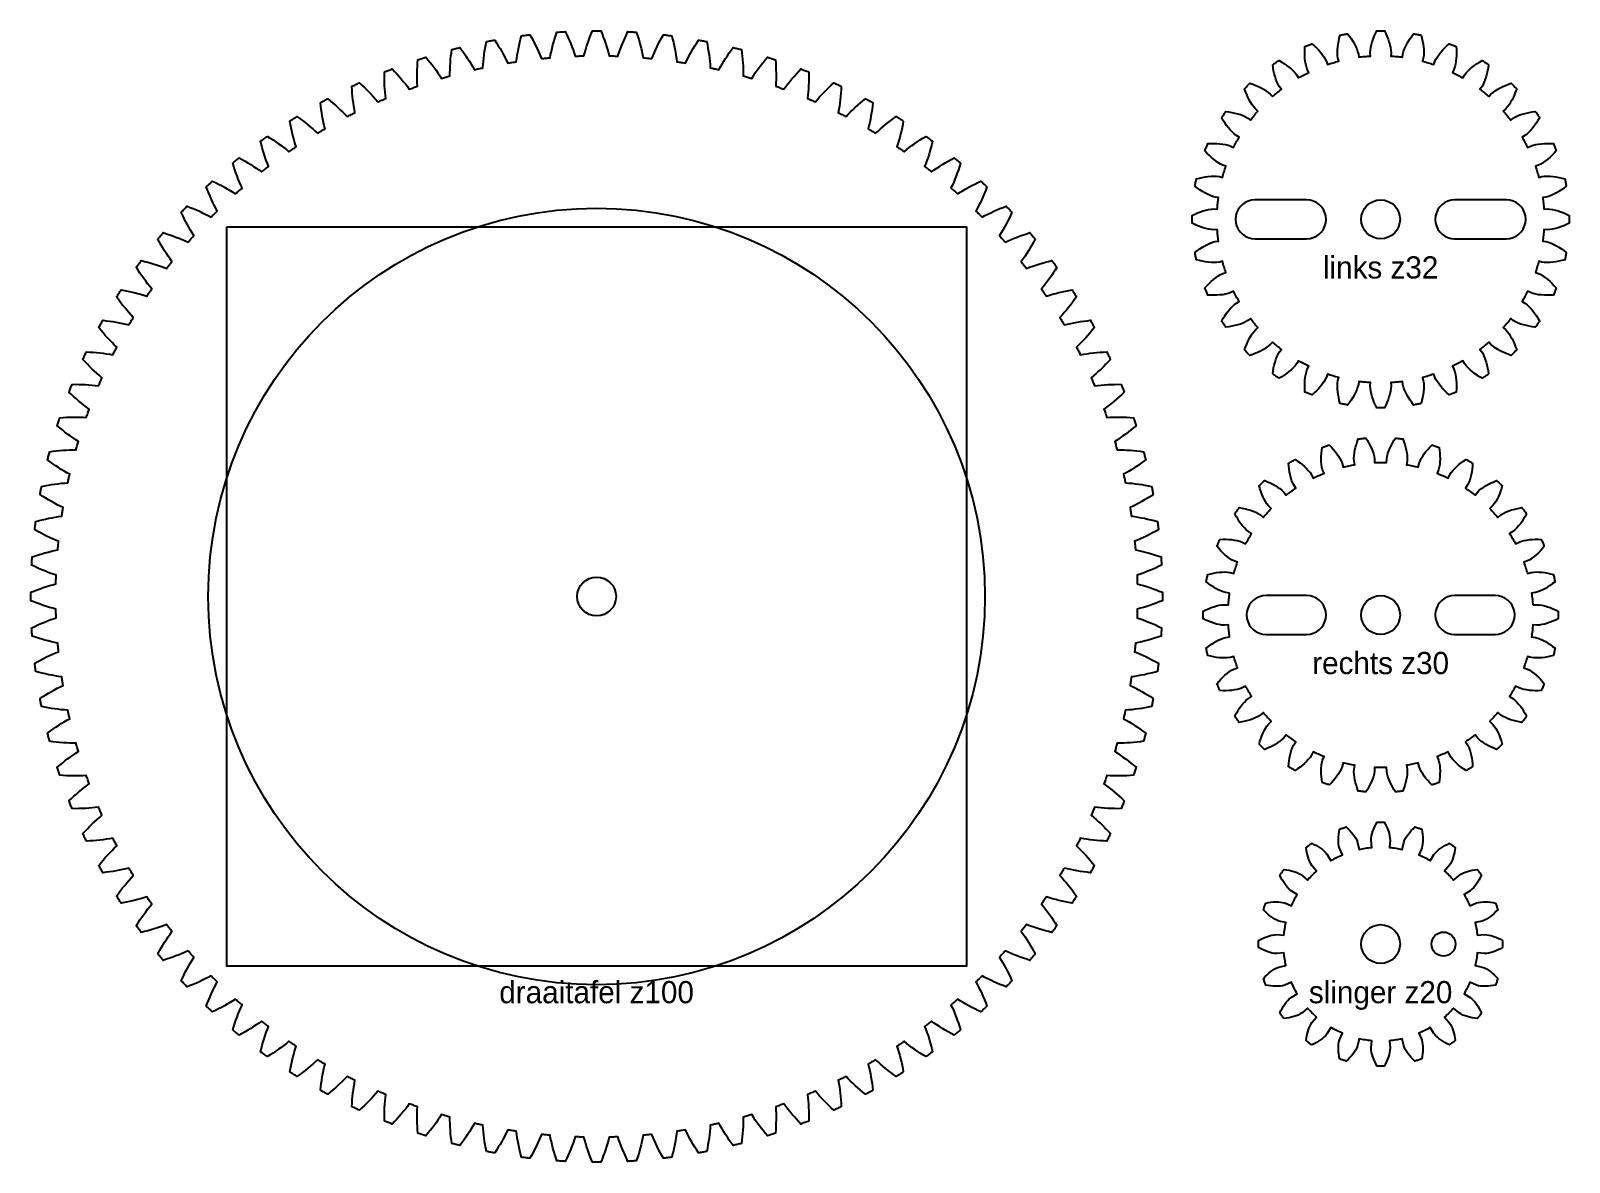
# Model space of a CAD drawing. Header units: millimetres. Extents: x 8 to 424, y 8 to 314.
import ezdxf
from ezdxf.enums import TextEntityAlignment as Align

# ---------------------------------------------------------------- set-up
doc = ezdxf.new("R2010")
doc.units = ezdxf.units.MM
for name, color, linetype in [('CUT', 1, 'CONTINUOUS'), ('ENGRAVE', 5, 'CONTINUOUS'), ('LABELS', 8, 'CONTINUOUS')]:
    doc.layers.add(name, color=color, linetype=linetype)

msp = doc.modelspace()

# ---------------------------------------------------------------- texts
at = {"layer": 'LABELS'}
for s, p in [('links z32', (373, 247)), ('rechts z30', (373, 140)), ('draaitafel z100', (161, 51)), ('slinger z20', (373, 51))]:
    msp.add_text(s, height=6, dxfattribs=at).set_placement(p, align=Align.CENTER)

# ---------------------------------------------------------------- linework, layer by layer
at = {"layer": 'CUT'}
for points in [[(307.21, 164.416), (308.059, 164.192), (308.908, 163.95), (309.757, 163.689), (310.606, 163.41), (311.454, 163.115), (312.302, 162.804), (313.149, 162.477), (313.996, 162.134), (313.998, 161.851), (313.999, 161.567), (314, 161.284), (314, 161), (314, 160.716), (313.999, 160.433), (313.998, 160.149), (313.996, 159.866), (313.149, 159.523), (312.302, 159.196), (311.454, 158.885), (310.606, 158.59), (309.757, 158.311), (308.908, 158.05), (308.059, 157.808), (307.21, 157.584), (307.203, 157.29), (307.195, 156.995), (307.187, 156.701), (307.178, 156.406), (307.168, 156.112), (307.158, 155.817), (307.147, 155.523), (307.136, 155.229), (307.969, 154.952), (308.801, 154.657), (309.632, 154.343), (310.462, 154.012), (311.29, 153.664), (312.116, 153.3), (312.942, 152.92), (313.765, 152.525), (313.749, 152.242), (313.733, 151.959), (313.716, 151.676), (313.698, 151.393), (313.68, 151.11), (313.661, 150.827), (313.642, 150.544), (313.623, 150.261), (312.756, 149.973), (311.89, 149.699), (311.024, 149.442), (310.159, 149.201), (309.295, 148.976), (308.431, 148.769), (307.568, 148.58), (306.707, 148.41), (306.681, 148.117), (306.655, 147.823), (306.628, 147.53), (306.601, 147.237), (306.573, 146.943), (306.544, 146.65), (306.515, 146.357), (306.485, 146.064), (307.3, 145.736), (308.111, 145.388), (308.921, 145.023), (309.728, 144.641), (310.533, 144.242), (311.335, 143.826), (312.134, 143.396), (312.932, 142.95), (312.898, 142.668), (312.864, 142.387), (312.829, 142.105), (312.794, 141.824), (312.758, 141.543), (312.721, 141.261), (312.685, 140.98), (312.647, 140.699), (311.764, 140.466), (310.883, 140.247), (310.002, 140.045), (309.124, 139.858), (308.247, 139.688), (307.372, 139.536), (306.499, 139.401), (305.629, 139.286), (305.585, 138.995), (305.54, 138.704), (305.495, 138.412), (305.449, 138.121), (305.403, 137.831), (305.356, 137.54), (305.309, 137.249), (305.26, 136.958), (306.052, 136.58), (306.841, 136.182), (307.626, 135.767), (308.407, 135.334), (309.185, 134.885), (309.96, 134.421), (310.731, 133.941), (311.498, 133.446), (311.447, 133.167), (311.395, 132.888), (311.343, 132.609), (311.29, 132.331), (311.237, 132.052), (311.183, 131.774), (311.128, 131.495), (311.073, 131.217), (310.177, 131.04), (309.284, 130.877), (308.393, 130.73), (307.504, 130.599), (306.618, 130.485), (305.736, 130.387), (304.856, 130.308), (303.98, 130.248), (303.918, 129.96), (303.855, 129.672), (303.792, 129.384), (303.728, 129.097), (303.663, 128.809), (303.598, 128.522), (303.532, 128.235), (303.466, 127.948), (304.233, 127.52), (304.995, 127.074), (305.752, 126.61), (306.505, 126.129), (307.253, 125.632), (307.997, 125.12), (308.736, 124.592), (309.471, 124.05), (309.402, 123.775), (309.333, 123.5), (309.263, 123.225), (309.193, 122.95), (309.122, 122.676), (309.051, 122.401), (308.979, 122.127), (308.907, 121.853), (308.002, 121.732), (307.1, 121.626), (306.201, 121.535), (305.306, 121.46), (304.415, 121.402), (303.528, 121.36), (302.645, 121.336), (301.767, 121.33), (301.687, 121.047), (301.606, 120.764), (301.525, 120.481), (301.443, 120.198), (301.36, 119.915), (301.277, 119.632), (301.194, 119.35), (301.11, 119.067), (301.848, 118.592), (302.58, 118.099), (303.307, 117.589), (304.028, 117.062), (304.744, 116.519), (305.454, 115.961), (306.159, 115.388), (306.858, 114.8), (306.772, 114.53), (306.686, 114.26), (306.599, 113.99), (306.512, 113.72), (306.424, 113.451), (306.335, 113.181), (306.247, 112.912), (306.157, 112.643), (305.246, 112.579), (304.339, 112.53), (303.437, 112.496), (302.539, 112.477), (301.645, 112.475), (300.757, 112.489), (299.875, 112.52), (298.998, 112.57), (298.901, 112.292), (298.802, 112.014), (298.703, 111.737), (298.604, 111.46), (298.504, 111.183), (298.403, 110.906), (298.302, 110.629), (298.2, 110.353), (298.907, 109.832), (299.607, 109.294), (300.3, 108.739), (300.987, 108.167), (301.667, 107.581), (302.341, 106.979), (303.008, 106.363), (303.669, 105.733), (303.567, 105.469), (303.464, 105.205), (303.36, 104.941), (303.256, 104.677), (303.151, 104.413), (303.046, 104.15), (302.94, 103.887), (302.834, 103.624), (301.921, 103.617), (301.013, 103.625), (300.11, 103.648), (299.212, 103.686), (298.321, 103.739), (297.436, 103.809), (296.557, 103.896), (295.685, 104), (295.57, 103.729), (295.455, 103.458), (295.338, 103.188), (295.222, 102.917), (295.104, 102.647), (294.987, 102.377), (294.868, 102.107), (294.749, 101.838), (295.422, 101.274), (296.087, 100.693), (296.744, 100.095), (297.393, 99.482), (298.035, 98.854), (298.67, 98.211), (299.297, 97.554), (299.918, 96.884), (299.799, 96.627), (299.679, 96.369), (299.559, 96.112), (299.439, 95.856), (299.318, 95.599), (299.196, 95.343), (299.074, 95.087), (298.952, 94.831), (298.04, 94.882), (297.134, 94.947), (296.234, 95.026), (295.341, 95.12), (294.455, 95.23), (293.575, 95.355), (292.704, 95.497), (291.84, 95.656), (291.709, 95.393), (291.576, 95.129), (291.443, 94.867), (291.31, 94.604), (291.176, 94.342), (291.041, 94.079), (290.906, 93.818), (290.771, 93.556), (291.407, 92.951), (292.034, 92.329), (292.652, 91.692), (293.262, 91.039), (293.863, 90.372), (294.456, 89.69), (295.041, 88.996), (295.618, 88.288), (295.483, 88.038), (295.347, 87.789), (295.211, 87.54), (295.075, 87.292), (294.938, 87.043), (294.801, 86.795), (294.663, 86.547), (294.525, 86.3), (293.618, 86.408), (292.718, 86.529), (291.825, 86.665), (290.939, 86.815), (290.061, 86.98), (289.192, 87.16), (288.331, 87.356), (287.479, 87.569), (287.331, 87.315), (287.182, 87.06), (287.033, 86.806), (286.884, 86.553), (286.733, 86.299), (286.583, 86.046), (286.431, 85.793), (286.28, 85.541), (286.877, 84.897), (287.463, 84.237), (288.04, 83.562), (288.608, 82.872), (289.166, 82.169), (289.715, 81.451), (290.255, 80.721), (290.786, 79.978), (290.636, 79.738), (290.485, 79.498), (290.334, 79.258), (290.182, 79.019), (290.03, 78.779), (289.877, 78.54), (289.724, 78.301), (289.571, 78.063), (288.672, 78.228), (287.782, 78.405), (286.899, 78.597), (286.025, 78.802), (285.159, 79.022), (284.302, 79.256), (283.456, 79.506), (282.619, 79.773), (282.455, 79.528), (282.291, 79.283), (282.126, 79.039), (281.961, 78.795), (281.795, 78.552), (281.628, 78.309), (281.462, 78.066), (281.294, 77.823), (281.85, 77.143), (282.394, 76.448), (282.927, 75.738), (283.45, 75.014), (283.963, 74.277), (284.466, 73.526), (284.959, 72.764), (285.443, 71.989), (285.278, 71.758), (285.112, 71.528), (284.946, 71.298), (284.78, 71.069), (284.613, 70.84), (284.445, 70.611), (284.278, 70.382), (284.109, 70.154), (283.223, 70.374), (282.345, 70.608), (281.477, 70.854), (280.617, 71.114), (279.767, 71.388), (278.926, 71.676), (278.097, 71.978), (277.279, 72.296), (277.1, 72.062), (276.92, 71.829), (276.74, 71.595), (276.56, 71.362), (276.379, 71.13), (276.198, 70.898), (276.016, 70.666), (275.834, 70.434), (276.346, 69.721), (276.845, 68.992), (277.333, 68.25), (277.809, 67.495), (278.275, 66.727), (278.73, 65.946), (279.174, 65.154), (279.608, 64.351), (279.429, 64.131), (279.249, 63.912), (279.069, 63.693), (278.889, 63.474), (278.708, 63.256), (278.526, 63.038), (278.344, 62.82), (278.162, 62.603), (277.292, 62.879), (276.43, 63.167), (275.578, 63.467), (274.737, 63.781), (273.905, 64.107), (273.085, 64.447), (272.276, 64.801), (271.479, 65.17), (271.286, 64.948), (271.092, 64.726), (270.898, 64.504), (270.704, 64.283), (270.509, 64.062), (270.313, 63.842), (270.117, 63.622), (269.921, 63.402), (270.387, 62.658), (270.839, 61.9), (271.28, 61.129), (271.708, 60.345), (272.124, 59.549), (272.529, 58.742), (272.923, 57.923), (273.306, 57.094), (273.113, 56.886), (272.92, 56.678), (272.726, 56.471), (272.532, 56.264), (272.338, 56.058), (272.143, 55.852), (271.948, 55.646), (271.753, 55.44), (270.901, 55.77), (270.059, 56.112), (269.228, 56.465), (268.408, 56.831), (267.599, 57.209), (266.801, 57.6), (266.016, 58.004), (265.244, 58.422), (265.037, 58.212), (264.83, 58.003), (264.622, 57.794), (264.414, 57.586), (264.206, 57.378), (263.997, 57.17), (263.788, 56.963), (263.578, 56.756), (263.996, 55.984), (264.4, 55.199), (264.791, 54.401), (265.169, 53.592), (265.535, 52.772), (265.888, 51.941), (266.23, 51.099), (266.56, 50.247), (266.354, 50.052), (266.148, 49.857), (265.942, 49.662), (265.736, 49.468), (265.529, 49.274), (265.322, 49.08), (265.114, 48.887), (264.906, 48.694), (264.077, 49.077), (263.258, 49.471), (262.451, 49.876), (261.655, 50.292), (260.871, 50.72), (260.1, 51.161), (259.342, 51.613), (258.598, 52.079), (258.378, 51.883), (258.158, 51.687), (257.938, 51.491), (257.717, 51.296), (257.496, 51.102), (257.274, 50.908), (257.052, 50.714), (256.83, 50.521), (257.199, 49.724), (257.553, 48.915), (257.893, 48.095), (258.219, 47.263), (258.533, 46.422), (258.833, 45.57), (259.121, 44.708), (259.397, 43.838), (259.18, 43.656), (258.962, 43.474), (258.744, 43.292), (258.526, 43.111), (258.307, 42.931), (258.088, 42.751), (257.869, 42.571), (257.649, 42.392), (256.846, 42.826), (256.054, 43.27), (255.273, 43.725), (254.505, 44.191), (253.75, 44.667), (253.008, 45.155), (252.279, 45.654), (251.566, 46.166), (251.334, 45.984), (251.102, 45.802), (250.87, 45.621), (250.638, 45.44), (250.405, 45.26), (250.171, 45.08), (249.938, 44.9), (249.704, 44.721), (250.022, 43.903), (250.324, 43.074), (250.612, 42.233), (250.886, 41.383), (251.146, 40.523), (251.392, 39.655), (251.626, 38.777), (251.846, 37.891), (251.618, 37.722), (251.389, 37.555), (251.16, 37.387), (250.931, 37.22), (250.702, 37.054), (250.472, 36.888), (250.242, 36.722), (250.011, 36.557), (249.236, 37.041), (248.474, 37.534), (247.723, 38.037), (246.986, 38.55), (246.262, 39.073), (245.552, 39.606), (244.857, 40.15), (244.177, 40.706), (243.934, 40.538), (243.691, 40.372), (243.448, 40.205), (243.205, 40.039), (242.961, 39.874), (242.717, 39.709), (242.472, 39.545), (242.227, 39.381), (242.494, 38.544), (242.744, 37.698), (242.978, 36.841), (243.198, 35.975), (243.403, 35.101), (243.595, 34.218), (243.772, 33.328), (243.937, 32.429), (243.699, 32.276), (243.46, 32.123), (243.221, 31.97), (242.981, 31.818), (242.742, 31.666), (242.502, 31.515), (242.262, 31.364), (242.022, 31.214), (241.279, 31.745), (240.549, 32.285), (239.831, 32.834), (239.128, 33.392), (238.438, 33.96), (237.763, 34.537), (237.103, 35.123), (236.459, 35.72), (236.207, 35.569), (235.954, 35.417), (235.701, 35.267), (235.447, 35.116), (235.194, 34.967), (234.94, 34.818), (234.685, 34.669), (234.431, 34.521), (234.644, 33.669), (234.84, 32.808), (235.02, 31.939), (235.185, 31.061), (235.335, 30.175), (235.471, 29.282), (235.592, 28.382), (235.7, 27.475), (235.453, 27.337), (235.205, 27.199), (234.957, 27.062), (234.708, 26.925), (234.46, 26.789), (234.211, 26.653), (233.962, 26.517), (233.712, 26.382), (233.004, 26.959), (232.31, 27.544), (231.628, 28.137), (230.961, 28.738), (230.308, 29.348), (229.671, 29.966), (229.049, 30.593), (228.444, 31.229), (228.182, 31.094), (227.921, 30.959), (227.658, 30.824), (227.396, 30.69), (227.133, 30.557), (226.871, 30.424), (226.607, 30.291), (226.344, 30.16), (226.503, 29.296), (226.645, 28.425), (226.77, 27.545), (226.88, 26.659), (226.974, 25.766), (227.053, 24.866), (227.118, 23.96), (227.169, 23.048), (226.913, 22.926), (226.657, 22.804), (226.401, 22.682), (226.144, 22.561), (225.888, 22.441), (225.631, 22.321), (225.373, 22.201), (225.116, 22.082), (224.446, 22.703), (223.789, 23.33), (223.146, 23.965), (222.518, 24.607), (221.905, 25.256), (221.307, 25.913), (220.726, 26.578), (220.162, 27.251), (219.893, 27.132), (219.623, 27.013), (219.353, 26.896), (219.083, 26.778), (218.812, 26.662), (218.542, 26.545), (218.271, 26.43), (218, 26.315), (218.104, 25.443), (218.191, 24.564), (218.261, 23.679), (218.314, 22.788), (218.352, 21.89), (218.375, 20.987), (218.383, 20.079), (218.376, 19.166), (218.113, 19.06), (217.85, 18.954), (217.587, 18.849), (217.323, 18.744), (217.059, 18.64), (216.795, 18.536), (216.531, 18.433), (216.267, 18.331), (215.637, 18.992), (215.021, 19.659), (214.419, 20.333), (213.833, 21.013), (213.261, 21.7), (212.706, 22.393), (212.168, 23.093), (211.647, 23.8), (211.371, 23.698), (211.094, 23.597), (210.817, 23.496), (210.54, 23.396), (210.263, 23.297), (209.986, 23.198), (209.708, 23.099), (209.43, 23.002), (209.48, 22.125), (209.511, 21.243), (209.525, 20.355), (209.523, 19.461), (209.504, 18.563), (209.47, 17.661), (209.421, 16.754), (209.357, 15.843), (209.088, 15.753), (208.819, 15.665), (208.549, 15.576), (208.28, 15.488), (208.01, 15.401), (207.74, 15.314), (207.47, 15.228), (207.2, 15.142), (206.612, 15.841), (206.039, 16.546), (205.481, 17.256), (204.938, 17.972), (204.411, 18.693), (203.901, 19.42), (203.408, 20.152), (202.933, 20.89), (202.65, 20.806), (202.368, 20.723), (202.085, 20.64), (201.802, 20.557), (201.519, 20.475), (201.236, 20.394), (200.953, 20.313), (200.67, 20.233), (200.664, 19.355), (200.64, 18.472), (200.598, 17.585), (200.54, 16.694), (200.465, 15.799), (200.374, 14.9), (200.268, 13.998), (200.147, 13.093), (199.873, 13.021), (199.599, 12.949), (199.324, 12.878), (199.05, 12.807), (198.775, 12.737), (198.5, 12.667), (198.225, 12.598), (197.95, 12.529), (197.408, 13.264), (196.88, 14.003), (196.368, 14.747), (195.871, 15.495), (195.39, 16.248), (194.926, 17.005), (194.48, 17.767), (194.052, 18.534), (193.765, 18.468), (193.478, 18.402), (193.191, 18.337), (192.903, 18.272), (192.616, 18.208), (192.328, 18.145), (192.04, 18.082), (191.752, 18.02), (191.692, 17.144), (191.613, 16.264), (191.515, 15.382), (191.401, 14.496), (191.27, 13.607), (191.123, 12.716), (190.96, 11.823), (190.783, 10.927), (190.505, 10.872), (190.226, 10.817), (189.948, 10.763), (189.669, 10.71), (189.391, 10.657), (189.112, 10.605), (188.833, 10.553), (188.554, 10.502), (188.059, 11.269), (187.579, 12.04), (187.115, 12.815), (186.666, 13.593), (186.233, 14.374), (185.818, 15.159), (185.42, 15.948), (185.042, 16.74), (184.751, 16.691), (184.46, 16.644), (184.169, 16.597), (183.879, 16.551), (183.588, 16.505), (183.296, 16.46), (183.005, 16.415), (182.714, 16.371), (182.599, 15.501), (182.464, 14.628), (182.312, 13.753), (182.142, 12.876), (181.955, 11.998), (181.753, 11.117), (181.534, 10.236), (181.301, 9.353), (181.02, 9.315), (180.739, 9.279), (180.457, 9.242), (180.176, 9.206), (179.895, 9.171), (179.613, 9.136), (179.332, 9.102), (179.05, 9.068), (178.604, 9.866), (178.174, 10.665), (177.758, 11.467), (177.359, 12.272), (176.977, 13.079), (176.612, 13.889), (176.264, 14.7), (175.936, 15.515), (175.643, 15.485), (175.35, 15.456), (175.057, 15.427), (174.763, 15.399), (174.47, 15.372), (174.177, 15.345), (173.883, 15.319), (173.59, 15.293), (173.42, 14.432), (173.231, 13.569), (173.024, 12.705), (172.799, 11.841), (172.558, 10.976), (172.301, 10.11), (172.027, 9.244), (171.739, 8.377), (171.456, 8.358), (171.173, 8.339), (170.89, 8.32), (170.607, 8.302), (170.324, 8.284), (170.041, 8.267), (169.758, 8.251), (169.475, 8.235), (169.08, 9.058), (168.7, 9.884), (168.336, 10.71), (167.988, 11.538), (167.657, 12.368), (167.343, 13.199), (167.048, 14.031), (166.771, 14.864), (166.477, 14.853), (166.183, 14.842), (165.888, 14.832), (165.594, 14.822), (165.299, 14.813), (165.005, 14.805), (164.71, 14.797), (164.416, 14.79), (164.192, 13.941), (163.95, 13.092), (163.689, 12.243), (163.41, 11.394), (163.115, 10.546), (162.804, 9.698), (162.477, 8.851), (162.134, 8.004), (161.851, 8.002), (161.567, 8.001), (161.284, 8), (161, 8), (160.716, 8), (160.433, 8.001), (160.149, 8.002), (159.866, 8.004), (159.523, 8.851), (159.196, 9.698), (158.885, 10.546), (158.59, 11.394), (158.311, 12.243), (158.05, 13.092), (157.808, 13.941), (157.584, 14.79), (157.29, 14.797), (156.995, 14.805), (156.701, 14.813), (156.406, 14.822), (156.112, 14.832), (155.817, 14.842), (155.523, 14.853), (155.229, 14.864), (154.952, 14.031), (154.657, 13.199), (154.343, 12.368), (154.012, 11.538), (153.664, 10.71), (153.3, 9.884), (152.92, 9.058), (152.525, 8.235), (152.242, 8.251), (151.959, 8.267), (151.676, 8.284), (151.393, 8.302), (151.11, 8.32), (150.827, 8.339), (150.544, 8.358), (150.261, 8.377), (149.973, 9.244), (149.699, 10.11), (149.442, 10.976), (149.201, 11.841), (148.976, 12.705), (148.769, 13.569), (148.58, 14.432), (148.41, 15.293), (148.117, 15.319), (147.823, 15.345), (147.53, 15.372), (147.237, 15.399), (146.943, 15.427), (146.65, 15.456), (146.357, 15.485), (146.064, 15.515), (145.736, 14.7), (145.388, 13.889), (145.023, 13.079), (144.641, 12.272), (144.242, 11.467), (143.826, 10.665), (143.396, 9.866), (142.95, 9.068), (142.668, 9.102), (142.387, 9.136), (142.105, 9.171), (141.824, 9.206), (141.543, 9.242), (141.261, 9.279), (140.98, 9.315), (140.699, 9.353), (140.466, 10.236), (140.247, 11.117), (140.045, 11.998), (139.858, 12.876), (139.688, 13.753), (139.536, 14.628), (139.401, 15.501), (139.286, 16.371), (138.995, 16.415), (138.704, 16.46), (138.412, 16.505), (138.121, 16.551), (137.831, 16.597), (137.54, 16.644), (137.249, 16.691), (136.958, 16.74), (136.58, 15.948), (136.182, 15.159), (135.767, 14.374), (135.334, 13.593), (134.885, 12.815), (134.421, 12.04), (133.941, 11.269), (133.446, 10.502), (133.167, 10.553), (132.888, 10.605), (132.609, 10.657), (132.331, 10.71), (132.052, 10.763), (131.774, 10.817), (131.495, 10.872), (131.217, 10.927), (131.04, 11.823), (130.877, 12.716), (130.73, 13.607), (130.599, 14.496), (130.485, 15.382), (130.387, 16.264), (130.308, 17.144), (130.248, 18.02), (129.96, 18.082), (129.672, 18.145), (129.384, 18.208), (129.097, 18.272), (128.809, 18.337), (128.522, 18.402), (128.235, 18.468), (127.948, 18.534), (127.52, 17.767), (127.074, 17.005), (126.61, 16.248), (126.129, 15.495), (125.632, 14.747), (125.12, 14.003), (124.592, 13.264), (124.05, 12.529), (123.775, 12.598), (123.5, 12.667), (123.225, 12.737), (122.95, 12.807), (122.676, 12.878), (122.401, 12.949), (122.127, 13.021), (121.853, 13.093), (121.732, 13.998), (121.626, 14.9), (121.535, 15.799), (121.46, 16.694), (121.402, 17.585), (121.36, 18.472), (121.336, 19.355), (121.33, 20.233), (121.047, 20.313), (120.764, 20.394), (120.481, 20.475), (120.198, 20.557), (119.915, 20.64), (119.632, 20.723), (119.35, 20.806), (119.067, 20.89), (118.592, 20.152), (118.099, 19.42), (117.589, 18.693), (117.062, 17.972), (116.519, 17.256), (115.961, 16.546), (115.388, 15.841), (114.8, 15.142), (114.53, 15.228), (114.26, 15.314), (113.99, 15.401), (113.72, 15.488), (113.451, 15.576), (113.181, 15.665), (112.912, 15.753), (112.643, 15.843), (112.579, 16.754), (112.53, 17.661), (112.496, 18.563), (112.477, 19.461), (112.475, 20.355), (112.489, 21.243), (112.52, 22.125), (112.57, 23.002), (112.292, 23.099), (112.014, 23.198), (111.737, 23.297), (111.46, 23.396), (111.183, 23.496), (110.906, 23.597), (110.629, 23.698), (110.353, 23.8), (109.832, 23.093), (109.294, 22.393), (108.739, 21.7), (108.167, 21.013), (107.581, 20.333), (106.979, 19.659), (106.363, 18.992), (105.733, 18.331), (105.469, 18.433), (105.205, 18.536), (104.941, 18.64), (104.677, 18.744), (104.413, 18.849), (104.15, 18.954), (103.887, 19.06), (103.624, 19.166), (103.617, 20.079), (103.625, 20.987), (103.648, 21.89), (103.686, 22.788), (103.739, 23.679), (103.809, 24.564), (103.896, 25.443), (104, 26.315), (103.729, 26.43), (103.458, 26.545), (103.188, 26.662), (102.917, 26.778), (102.647, 26.896), (102.377, 27.013), (102.107, 27.132), (101.838, 27.251), (101.274, 26.578), (100.693, 25.913), (100.095, 25.256), (99.482, 24.607), (98.854, 23.965), (98.211, 23.33), (97.554, 22.703), (96.884, 22.082), (96.627, 22.201), (96.369, 22.321), (96.112, 22.441), (95.856, 22.561), (95.599, 22.682), (95.343, 22.804), (95.087, 22.926), (94.831, 23.048), (94.882, 23.96), (94.947, 24.866), (95.026, 25.766), (95.12, 26.659), (95.23, 27.545), (95.355, 28.425), (95.497, 29.296), (95.656, 30.16), (95.393, 30.291), (95.129, 30.424), (94.867, 30.557), (94.604, 30.69), (94.342, 30.824), (94.079, 30.959), (93.818, 31.094), (93.556, 31.229), (92.951, 30.593), (92.329, 29.966), (91.692, 29.348), (91.039, 28.738), (90.372, 28.137), (89.69, 27.544), (88.996, 26.959), (88.288, 26.382), (88.038, 26.517), (87.789, 26.653), (87.54, 26.789), (87.292, 26.925), (87.043, 27.062), (86.795, 27.199), (86.547, 27.337), (86.3, 27.475), (86.408, 28.382), (86.529, 29.282), (86.665, 30.175), (86.815, 31.061), (86.98, 31.939), (87.16, 32.808), (87.356, 33.669), (87.569, 34.521), (87.315, 34.669), (87.06, 34.818), (86.806, 34.967), (86.553, 35.116), (86.299, 35.267), (86.046, 35.417), (85.793, 35.569), (85.541, 35.72), (84.897, 35.123), (84.237, 34.537), (83.562, 33.96), (82.872, 33.392), (82.169, 32.834), (81.451, 32.285), (80.721, 31.745), (79.978, 31.214), (79.738, 31.364), (79.498, 31.515), (79.258, 31.666), (79.019, 31.818), (78.779, 31.97), (78.54, 32.123), (78.301, 32.276), (78.063, 32.429), (78.228, 33.328), (78.405, 34.218), (78.597, 35.101), (78.802, 35.975), (79.022, 36.841), (79.256, 37.698), (79.506, 38.544), (79.773, 39.381), (79.528, 39.545), (79.283, 39.709), (79.039, 39.874), (78.795, 40.039), (78.552, 40.205), (78.309, 40.372), (78.066, 40.538), (77.823, 40.706), (77.143, 40.15), (76.448, 39.606), (75.738, 39.073), (75.014, 38.55), (74.277, 38.037), (73.526, 37.534), (72.764, 37.041), (71.989, 36.557), (71.758, 36.722), (71.528, 36.888), (71.298, 37.054), (71.069, 37.22), (70.84, 37.387), (70.611, 37.555), (70.382, 37.722), (70.154, 37.891), (70.374, 38.777), (70.608, 39.655), (70.854, 40.523), (71.114, 41.383), (71.388, 42.233), (71.676, 43.074), (71.978, 43.903), (72.296, 44.721), (72.062, 44.9), (71.829, 45.08), (71.595, 45.26), (71.362, 45.44), (71.13, 45.621), (70.898, 45.802), (70.666, 45.984), (70.434, 46.166), (69.721, 45.654), (68.992, 45.155), (68.25, 44.667), (67.495, 44.191), (66.727, 43.725), (65.946, 43.27), (65.154, 42.826), (64.351, 42.392), (64.131, 42.571), (63.912, 42.751), (63.693, 42.931), (63.474, 43.111), (63.256, 43.292), (63.038, 43.474), (62.82, 43.656), (62.603, 43.838), (62.879, 44.708), (63.167, 45.57), (63.467, 46.422), (63.781, 47.263), (64.107, 48.095), (64.447, 48.915), (64.801, 49.724), (65.17, 50.521), (64.948, 50.714), (64.726, 50.908), (64.504, 51.102), (64.283, 51.296), (64.062, 51.491), (63.842, 51.687), (63.622, 51.883), (63.402, 52.079), (62.658, 51.613), (61.9, 51.161), (61.129, 50.72), (60.345, 50.292), (59.549, 49.876), (58.742, 49.471), (57.923, 49.077), (57.094, 48.694), (56.886, 48.887), (56.678, 49.08), (56.471, 49.274), (56.264, 49.468), (56.058, 49.662), (55.852, 49.857), (55.646, 50.052), (55.44, 50.247), (55.77, 51.099), (56.112, 51.941), (56.465, 52.772), (56.831, 53.592), (57.209, 54.401), (57.6, 55.199), (58.004, 55.984), (58.422, 56.756), (58.212, 56.963), (58.003, 57.17), (57.794, 57.378), (57.586, 57.586), (57.378, 57.794), (57.17, 58.003), (56.963, 58.212), (56.756, 58.422), (55.984, 58.004), (55.199, 57.6), (54.401, 57.209), (53.592, 56.831), (52.772, 56.465), (51.941, 56.112), (51.099, 55.77), (50.247, 55.44), (50.052, 55.646), (49.857, 55.852), (49.662, 56.058), (49.468, 56.264), (49.274, 56.471), (49.08, 56.678), (48.887, 56.886), (48.694, 57.094), (49.077, 57.923), (49.471, 58.742), (49.876, 59.549), (50.292, 60.345), (50.72, 61.129), (51.161, 61.9), (51.613, 62.658), (52.079, 63.402), (51.883, 63.622), (51.687, 63.842), (51.491, 64.062), (51.296, 64.283), (51.102, 64.504), (50.908, 64.726), (50.714, 64.948), (50.521, 65.17), (49.724, 64.801), (48.915, 64.447), (48.095, 64.107), (47.263, 63.781), (46.422, 63.467), (45.57, 63.167), (44.708, 62.879), (43.838, 62.603), (43.656, 62.82), (43.474, 63.038), (43.292, 63.256), (43.111, 63.474), (42.931, 63.693), (42.751, 63.912), (42.571, 64.131), (42.392, 64.351), (42.826, 65.154), (43.27, 65.946), (43.725, 66.727), (44.191, 67.495), (44.667, 68.25), (45.155, 68.992), (45.654, 69.721), (46.166, 70.434), (45.984, 70.666), (45.802, 70.898), (45.621, 71.13), (45.44, 71.362), (45.26, 71.595), (45.08, 71.829), (44.9, 72.062), (44.721, 72.296), (43.903, 71.978), (43.074, 71.676), (42.233, 71.388), (41.383, 71.114), (40.523, 70.854), (39.655, 70.608), (38.777, 70.374), (37.891, 70.154), (37.722, 70.382), (37.555, 70.611), (37.387, 70.84), (37.22, 71.069), (37.054, 71.298), (36.888, 71.528), (36.722, 71.758), (36.557, 71.989), (37.041, 72.764), (37.534, 73.526), (38.037, 74.277), (38.55, 75.014), (39.073, 75.738), (39.606, 76.448), (40.15, 77.143), (40.706, 77.823), (40.538, 78.066), (40.372, 78.309), (40.205, 78.552), (40.039, 78.795), (39.874, 79.039), (39.709, 79.283), (39.545, 79.528), (39.381, 79.773), (38.544, 79.506), (37.698, 79.256), (36.841, 79.022), (35.975, 78.802), (35.101, 78.597), (34.218, 78.405), (33.328, 78.228), (32.429, 78.063), (32.276, 78.301), (32.123, 78.54), (31.97, 78.779), (31.818, 79.019), (31.666, 79.258), (31.515, 79.498), (31.364, 79.738), (31.214, 79.978), (31.745, 80.721), (32.285, 81.451), (32.834, 82.169), (33.392, 82.872), (33.96, 83.562), (34.537, 84.237), (35.123, 84.897), (35.72, 85.541), (35.569, 85.793), (35.417, 86.046), (35.267, 86.299), (35.116, 86.553), (34.967, 86.806), (34.818, 87.06), (34.669, 87.315), (34.521, 87.569), (33.669, 87.356), (32.808, 87.16), (31.939, 86.98), (31.061, 86.815), (30.175, 86.665), (29.282, 86.529), (28.382, 86.408), (27.475, 86.3), (27.337, 86.547), (27.199, 86.795), (27.062, 87.043), (26.925, 87.292), (26.789, 87.54), (26.653, 87.789), (26.517, 88.038), (26.382, 88.288), (26.959, 88.996), (27.544, 89.69), (28.137, 90.372), (28.738, 91.039), (29.348, 91.692), (29.966, 92.329), (30.593, 92.951), (31.229, 93.556), (31.094, 93.818), (30.959, 94.079), (30.824, 94.342), (30.69, 94.604), (30.557, 94.867), (30.424, 95.129), (30.291, 95.393), (30.16, 95.656), (29.296, 95.497), (28.425, 95.355), (27.545, 95.23), (26.659, 95.12), (25.766, 95.026), (24.866, 94.947), (23.96, 94.882), (23.048, 94.831), (22.926, 95.087), (22.804, 95.343), (22.682, 95.599), (22.561, 95.856), (22.441, 96.112), (22.321, 96.369), (22.201, 96.627), (22.082, 96.884), (22.703, 97.554), (23.33, 98.211), (23.965, 98.854), (24.607, 99.482), (25.256, 100.095), (25.913, 100.693), (26.578, 101.274), (27.251, 101.838), (27.132, 102.107), (27.013, 102.377), (26.896, 102.647), (26.778, 102.917), (26.662, 103.188), (26.545, 103.458), (26.43, 103.729), (26.315, 104), (25.443, 103.896), (24.564, 103.809), (23.679, 103.739), (22.788, 103.686), (21.89, 103.648), (20.987, 103.625), (20.079, 103.617), (19.166, 103.624), (19.06, 103.887), (18.954, 104.15), (18.849, 104.413), (18.744, 104.677), (18.64, 104.941), (18.536, 105.205), (18.433, 105.469), (18.331, 105.733), (18.992, 106.363), (19.659, 106.979), (20.333, 107.581), (21.013, 108.167), (21.7, 108.739), (22.393, 109.294), (23.093, 109.832), (23.8, 110.353), (23.698, 110.629), (23.597, 110.906), (23.496, 111.183), (23.396, 111.46), (23.297, 111.737), (23.198, 112.014), (23.099, 112.292), (23.002, 112.57), (22.125, 112.52), (21.243, 112.489), (20.355, 112.475), (19.461, 112.477), (18.563, 112.496), (17.661, 112.53), (16.754, 112.579), (15.843, 112.643), (15.753, 112.912), (15.665, 113.181), (15.576, 113.451), (15.488, 113.72), (15.401, 113.99), (15.314, 114.26), (15.228, 114.53), (15.142, 114.8), (15.841, 115.388), (16.546, 115.961), (17.256, 116.519), (17.972, 117.062), (18.693, 117.589), (19.42, 118.099), (20.152, 118.592), (20.89, 119.067), (20.806, 119.35), (20.723, 119.632), (20.64, 119.915), (20.557, 120.198), (20.475, 120.481), (20.394, 120.764), (20.313, 121.047), (20.233, 121.33), (19.355, 121.336), (18.472, 121.36), (17.585, 121.402), (16.694, 121.46), (15.799, 121.535), (14.9, 121.626), (13.998, 121.732), (13.093, 121.853), (13.021, 122.127), (12.949, 122.401), (12.878, 122.676), (12.807, 122.95), (12.737, 123.225), (12.667, 123.5), (12.598, 123.775), (12.529, 124.05), (13.264, 124.592), (14.003, 125.12), (14.747, 125.632), (15.495, 126.129), (16.248, 126.61), (17.005, 127.074), (17.767, 127.52), (18.534, 127.948), (18.468, 128.235), (18.402, 128.522), (18.337, 128.809), (18.272, 129.097), (18.208, 129.384), (18.145, 129.672), (18.082, 129.96), (18.02, 130.248), (17.144, 130.308), (16.264, 130.387), (15.382, 130.485), (14.496, 130.599), (13.607, 130.73), (12.716, 130.877), (11.823, 131.04), (10.927, 131.217), (10.872, 131.495), (10.817, 131.774), (10.763, 132.052), (10.71, 132.331), (10.657, 132.609), (10.605, 132.888), (10.553, 133.167), (10.502, 133.446), (11.269, 133.941), (12.04, 134.421), (12.815, 134.885), (13.593, 135.334), (14.374, 135.767), (15.159, 136.182), (15.948, 136.58), (16.74, 136.958), (16.691, 137.249), (16.644, 137.54), (16.597, 137.831), (16.551, 138.121), (16.505, 138.412), (16.46, 138.704), (16.415, 138.995), (16.371, 139.286), (15.501, 139.401), (14.628, 139.536), (13.753, 139.688), (12.876, 139.858), (11.998, 140.045), (11.117, 140.247), (10.236, 140.466), (9.353, 140.699), (9.315, 140.98), (9.279, 141.261), (9.242, 141.543), (9.206, 141.824), (9.171, 142.105), (9.136, 142.387), (9.102, 142.668), (9.068, 142.95), (9.866, 143.396), (10.665, 143.826), (11.467, 144.242), (12.272, 144.641), (13.079, 145.023), (13.889, 145.388), (14.7, 145.736), (15.515, 146.064), (15.485, 146.357), (15.456, 146.65), (15.427, 146.943), (15.399, 147.237), (15.372, 147.53), (15.345, 147.823), (15.319, 148.117), (15.293, 148.41), (14.432, 148.58), (13.569, 148.769), (12.705, 148.976), (11.841, 149.201), (10.976, 149.442), (10.11, 149.699), (9.244, 149.973), (8.377, 150.261), (8.358, 150.544), (8.339, 150.827), (8.32, 151.11), (8.302, 151.393), (8.284, 151.676), (8.267, 151.959), (8.251, 152.242), (8.235, 152.525), (9.058, 152.92), (9.884, 153.3), (10.71, 153.664), (11.538, 154.012), (12.368, 154.343), (13.199, 154.657), (14.031, 154.952), (14.864, 155.229), (14.853, 155.523), (14.842, 155.817), (14.832, 156.112), (14.822, 156.406), (14.813, 156.701), (14.805, 156.995), (14.797, 157.29), (14.79, 157.584), (13.941, 157.808), (13.092, 158.05), (12.243, 158.311), (11.394, 158.59), (10.546, 158.885), (9.698, 159.196), (8.851, 159.523), (8.004, 159.866), (8.002, 160.149), (8.001, 160.433), (8, 160.716), (8, 161), (8, 161.284), (8.001, 161.567), (8.002, 161.851), (8.004, 162.134), (8.851, 162.477), (9.698, 162.804), (10.546, 163.115), (11.394, 163.41), (12.243, 163.689), (13.092, 163.95), (13.941, 164.192), (14.79, 164.416), (14.797, 164.71), (14.805, 165.005), (14.813, 165.299), (14.822, 165.594), (14.832, 165.888), (14.842, 166.183), (14.853, 166.477), (14.864, 166.771), (14.031, 167.048), (13.199, 167.343), (12.368, 167.657), (11.538, 167.988), (10.71, 168.336), (9.884, 168.7), (9.058, 169.08), (8.235, 169.475), (8.251, 169.758), (8.267, 170.041), (8.284, 170.324), (8.302, 170.607), (8.32, 170.89), (8.339, 171.173), (8.358, 171.456), (8.377, 171.739), (9.244, 172.027), (10.11, 172.301), (10.976, 172.558), (11.841, 172.799), (12.705, 173.024), (13.569, 173.231), (14.432, 173.42), (15.293, 173.59), (15.319, 173.883), (15.345, 174.177), (15.372, 174.47), (15.399, 174.763), (15.427, 175.057), (15.456, 175.35), (15.485, 175.643), (15.515, 175.936), (14.7, 176.264), (13.889, 176.612), (13.079, 176.977), (12.272, 177.359), (11.467, 177.758), (10.665, 178.174), (9.866, 178.604), (9.068, 179.05), (9.102, 179.332), (9.136, 179.613), (9.171, 179.895), (9.206, 180.176), (9.242, 180.457), (9.279, 180.739), (9.315, 181.02), (9.353, 181.301), (10.236, 181.534), (11.117, 181.753), (11.998, 181.955), (12.876, 182.142), (13.753, 182.312), (14.628, 182.464), (15.501, 182.599), (16.371, 182.714), (16.415, 183.005), (16.46, 183.296), (16.505, 183.588), (16.551, 183.879), (16.597, 184.169), (16.644, 184.46), (16.691, 184.751), (16.74, 185.042), (15.948, 185.42), (15.159, 185.818), (14.374, 186.233), (13.593, 186.666), (12.815, 187.115), (12.04, 187.579), (11.269, 188.059), (10.502, 188.554), (10.553, 188.833), (10.605, 189.112), (10.657, 189.391), (10.71, 189.669), (10.763, 189.948), (10.817, 190.226), (10.872, 190.505), (10.927, 190.783), (11.823, 190.96), (12.716, 191.123), (13.607, 191.27), (14.496, 191.401), (15.382, 191.515), (16.264, 191.613), (17.144, 191.692), (18.02, 191.752), (18.082, 192.04), (18.145, 192.328), (18.208, 192.616), (18.272, 192.903), (18.337, 193.191), (18.402, 193.478), (18.468, 193.765), (18.534, 194.052), (17.767, 194.48), (17.005, 194.926), (16.248, 195.39), (15.495, 195.871), (14.747, 196.368), (14.003, 196.88), (13.264, 197.408), (12.529, 197.95), (12.598, 198.225), (12.667, 198.5), (12.737, 198.775), (12.807, 199.05), (12.878, 199.324), (12.949, 199.599), (13.021, 199.873), (13.093, 200.147), (13.998, 200.268), (14.9, 200.374), (15.799, 200.465), (16.694, 200.54), (17.585, 200.598), (18.472, 200.64), (19.355, 200.664), (20.233, 200.67), (20.313, 200.953), (20.394, 201.236), (20.475, 201.519), (20.557, 201.802), (20.64, 202.085), (20.723, 202.368), (20.806, 202.65), (20.89, 202.933), (20.152, 203.408), (19.42, 203.901), (18.693, 204.411), (17.972, 204.938), (17.256, 205.481), (16.546, 206.039), (15.841, 206.612), (15.142, 207.2), (15.228, 207.47), (15.314, 207.74), (15.401, 208.01), (15.488, 208.28), (15.576, 208.549), (15.665, 208.819), (15.753, 209.088), (15.843, 209.357), (16.754, 209.421), (17.661, 209.47), (18.563, 209.504), (19.461, 209.523), (20.355, 209.525), (21.243, 209.511), (22.125, 209.48), (23.002, 209.43), (23.099, 209.708), (23.198, 209.986), (23.297, 210.263), (23.396, 210.54), (23.496, 210.817), (23.597, 211.094), (23.698, 211.371), (23.8, 211.647), (23.093, 212.168), (22.393, 212.706), (21.7, 213.261), (21.013, 213.833), (20.333, 214.419), (19.659, 215.021), (18.992, 215.637), (18.331, 216.267), (18.433, 216.531), (18.536, 216.795), (18.64, 217.059), (18.744, 217.323), (18.849, 217.587), (18.954, 217.85), (19.06, 218.113), (19.166, 218.376), (20.079, 218.383), (20.987, 218.375), (21.89, 218.352), (22.788, 218.314), (23.679, 218.261), (24.564, 218.191), (25.443, 218.104), (26.315, 218), (26.43, 218.271), (26.545, 218.542), (26.662, 218.812), (26.778, 219.083), (26.896, 219.353), (27.013, 219.623), (27.132, 219.893), (27.251, 220.162), (26.578, 220.726), (25.913, 221.307), (25.256, 221.905), (24.607, 222.518), (23.965, 223.146), (23.33, 223.789), (22.703, 224.446), (22.082, 225.116), (22.201, 225.373), (22.321, 225.631), (22.441, 225.888), (22.561, 226.144), (22.682, 226.401), (22.804, 226.657), (22.926, 226.913), (23.048, 227.169), (23.96, 227.118), (24.866, 227.053), (25.766, 226.974), (26.659, 226.88), (27.545, 226.77), (28.425, 226.645), (29.296, 226.503), (30.16, 226.344), (30.291, 226.607), (30.424, 226.871), (30.557, 227.133), (30.69, 227.396), (30.824, 227.658), (30.959, 227.921), (31.094, 228.182), (31.229, 228.444), (30.593, 229.049), (29.966, 229.671), (29.348, 230.308), (28.738, 230.961), (28.137, 231.628), (27.544, 232.31), (26.959, 233.004), (26.382, 233.712), (26.517, 233.962), (26.653, 234.211), (26.789, 234.46), (26.925, 234.708), (27.062, 234.957), (27.199, 235.205), (27.337, 235.453), (27.475, 235.7), (28.382, 235.592), (29.282, 235.471), (30.175, 235.335), (31.061, 235.185), (31.939, 235.02), (32.808, 234.84), (33.669, 234.644), (34.521, 234.431), (34.669, 234.685), (34.818, 234.94), (34.967, 235.194), (35.116, 235.447), (35.267, 235.701), (35.417, 235.954), (35.569, 236.207), (35.72, 236.459), (35.123, 237.103), (34.537, 237.763), (33.96, 238.438), (33.392, 239.128), (32.834, 239.831), (32.285, 240.549), (31.745, 241.279), (31.214, 242.022), (31.364, 242.262), (31.515, 242.502), (31.666, 242.742), (31.818, 242.981), (31.97, 243.221), (32.123, 243.46), (32.276, 243.699), (32.429, 243.937), (33.328, 243.772), (34.218, 243.595), (35.101, 243.403), (35.975, 243.198), (36.841, 242.978), (37.698, 242.744), (38.544, 242.494), (39.381, 242.227), (39.545, 242.472), (39.709, 242.717), (39.874, 242.961), (40.039, 243.205), (40.205, 243.448), (40.372, 243.691), (40.538, 243.934), (40.706, 244.177), (40.15, 244.857), (39.606, 245.552), (39.073, 246.262), (38.55, 246.986), (38.037, 247.723), (37.534, 248.474), (37.041, 249.236), (36.557, 250.011), (36.722, 250.242), (36.888, 250.472), (37.054, 250.702), (37.22, 250.931), (37.387, 251.16), (37.555, 251.389), (37.722, 251.618), (37.891, 251.846), (38.777, 251.626), (39.655, 251.392), (40.523, 251.146), (41.383, 250.886), (42.233, 250.612), (43.074, 250.324), (43.903, 250.022), (44.721, 249.704), (44.9, 249.938), (45.08, 250.171), (45.26, 250.405), (45.44, 250.638), (45.621, 250.87), (45.802, 251.102), (45.984, 251.334), (46.166, 251.566), (45.654, 252.279), (45.155, 253.008), (44.667, 253.75), (44.191, 254.505), (43.725, 255.273), (43.27, 256.054), (42.826, 256.846), (42.392, 257.649), (42.571, 257.869), (42.751, 258.088), (42.931, 258.307), (43.111, 258.526), (43.292, 258.744), (43.474, 258.962), (43.656, 259.18), (43.838, 259.397), (44.708, 259.121), (45.57, 258.833), (46.422, 258.533), (47.263, 258.219), (48.095, 257.893), (48.915, 257.553), (49.724, 257.199), (50.521, 256.83), (50.714, 257.052), (50.908, 257.274), (51.102, 257.496), (51.296, 257.717), (51.491, 257.938), (51.687, 258.158), (51.883, 258.378), (52.079, 258.598), (51.613, 259.342), (51.161, 260.1), (50.72, 260.871), (50.292, 261.655), (49.876, 262.451), (49.471, 263.258), (49.077, 264.077), (48.694, 264.906), (48.887, 265.114), (49.08, 265.322), (49.274, 265.529), (49.468, 265.736), (49.662, 265.942), (49.857, 266.148), (50.052, 266.354), (50.247, 266.56), (51.099, 266.23), (51.941, 265.888), (52.772, 265.535), (53.592, 265.169), (54.401, 264.791), (55.199, 264.4), (55.984, 263.996), (56.756, 263.578), (56.963, 263.788), (57.17, 263.997), (57.378, 264.206), (57.586, 264.414), (57.794, 264.622), (58.003, 264.83), (58.212, 265.037), (58.422, 265.244), (58.004, 266.016), (57.6, 266.801), (57.209, 267.599), (56.831, 268.408), (56.465, 269.228), (56.112, 270.059), (55.77, 270.901), (55.44, 271.753), (55.646, 271.948), (55.852, 272.143), (56.058, 272.338), (56.264, 272.532), (56.471, 272.726), (56.678, 272.92), (56.886, 273.113), (57.094, 273.306), (57.923, 272.923), (58.742, 272.529), (59.549, 272.124), (60.345, 271.708), (61.129, 271.28), (61.9, 270.839), (62.658, 270.387), (63.402, 269.921), (63.622, 270.117), (63.842, 270.313), (64.062, 270.509), (64.283, 270.704), (64.504, 270.898), (64.726, 271.092), (64.948, 271.286), (65.17, 271.479), (64.801, 272.276), (64.447, 273.085), (64.107, 273.905), (63.781, 274.737), (63.467, 275.578), (63.167, 276.43), (62.879, 277.292), (62.603, 278.162), (62.82, 278.344), (63.038, 278.526), (63.256, 278.708), (63.474, 278.889), (63.693, 279.069), (63.912, 279.249), (64.131, 279.429), (64.351, 279.608), (65.154, 279.174), (65.946, 278.73), (66.727, 278.275), (67.495, 277.809), (68.25, 277.333), (68.992, 276.845), (69.721, 276.346), (70.434, 275.834), (70.666, 276.016), (70.898, 276.198), (71.13, 276.379), (71.362, 276.56), (71.595, 276.74), (71.829, 276.92), (72.062, 277.1), (72.296, 277.279), (71.978, 278.097), (71.676, 278.926), (71.388, 279.767), (71.114, 280.617), (70.854, 281.477), (70.608, 282.345), (70.374, 283.223), (70.154, 284.109), (70.382, 284.278), (70.611, 284.445), (70.84, 284.613), (71.069, 284.78), (71.298, 284.946), (71.528, 285.112), (71.758, 285.278), (71.989, 285.443), (72.764, 284.959), (73.526, 284.466), (74.277, 283.963), (75.014, 283.45), (75.738, 282.927), (76.448, 282.394), (77.143, 281.85), (77.823, 281.294), (78.066, 281.462), (78.309, 281.628), (78.552, 281.795), (78.795, 281.961), (79.039, 282.126), (79.283, 282.291), (79.528, 282.455), (79.773, 282.619), (79.506, 283.456), (79.256, 284.302), (79.022, 285.159), (78.802, 286.025), (78.597, 286.899), (78.405, 287.782), (78.228, 288.672), (78.063, 289.571), (78.301, 289.724), (78.54, 289.877), (78.779, 290.03), (79.019, 290.182), (79.258, 290.334), (79.498, 290.485), (79.738, 290.636), (79.978, 290.786), (80.721, 290.255), (81.451, 289.715), (82.169, 289.166), (82.872, 288.608), (83.562, 288.04), (84.237, 287.463), (84.897, 286.877), (85.541, 286.28), (85.793, 286.431), (86.046, 286.583), (86.299, 286.733), (86.553, 286.884), (86.806, 287.033), (87.06, 287.182), (87.315, 287.331), (87.569, 287.479), (87.356, 288.331), (87.16, 289.192), (86.98, 290.061), (86.815, 290.939), (86.665, 291.825), (86.529, 292.718), (86.408, 293.618), (86.3, 294.525), (86.547, 294.663), (86.795, 294.801), (87.043, 294.938), (87.292, 295.075), (87.54, 295.211), (87.789, 295.347), (88.038, 295.483), (88.288, 295.618), (88.996, 295.041), (89.69, 294.456), (90.372, 293.863), (91.039, 293.262), (91.692, 292.652), (92.329, 292.034), (92.951, 291.407), (93.556, 290.771), (93.818, 290.906), (94.079, 291.041), (94.342, 291.176), (94.604, 291.31), (94.867, 291.443), (95.129, 291.576), (95.393, 291.709), (95.656, 291.84), (95.497, 292.704), (95.355, 293.575), (95.23, 294.455), (95.12, 295.341), (95.026, 296.234), (94.947, 297.134), (94.882, 298.04), (94.831, 298.952), (95.087, 299.074), (95.343, 299.196), (95.599, 299.318), (95.856, 299.439), (96.112, 299.559), (96.369, 299.679), (96.627, 299.799), (96.884, 299.918), (97.554, 299.297), (98.211, 298.67), (98.854, 298.035), (99.482, 297.393), (100.095, 296.744), (100.693, 296.087), (101.274, 295.422), (101.838, 294.749), (102.107, 294.868), (102.377, 294.987), (102.647, 295.104), (102.917, 295.222), (103.188, 295.338), (103.458, 295.455), (103.729, 295.57), (104, 295.685), (103.896, 296.557), (103.809, 297.436), (103.739, 298.321), (103.686, 299.212), (103.648, 300.11), (103.625, 301.013), (103.617, 301.921), (103.624, 302.834), (103.887, 302.94), (104.15, 303.046), (104.413, 303.151), (104.677, 303.256), (104.941, 303.36), (105.205, 303.464), (105.469, 303.567), (105.733, 303.669), (106.363, 303.008), (106.979, 302.341), (107.581, 301.667), (108.167, 300.987), (108.739, 300.3), (109.294, 299.607), (109.832, 298.907), (110.353, 298.2), (110.629, 298.302), (110.906, 298.403), (111.183, 298.504), (111.46, 298.604), (111.737, 298.703), (112.014, 298.802), (112.292, 298.901), (112.57, 298.998), (112.52, 299.875), (112.489, 300.757), (112.475, 301.645), (112.477, 302.539), (112.496, 303.437), (112.53, 304.339), (112.579, 305.246), (112.643, 306.157), (112.912, 306.247), (113.181, 306.335), (113.451, 306.424), (113.72, 306.512), (113.99, 306.599), (114.26, 306.686), (114.53, 306.772), (114.8, 306.858), (115.388, 306.159), (115.961, 305.454), (116.519, 304.744), (117.062, 304.028), (117.589, 303.307), (118.099, 302.58), (118.592, 301.848), (119.067, 301.11), (119.35, 301.194), (119.632, 301.277), (119.915, 301.36), (120.198, 301.443), (120.481, 301.525), (120.764, 301.606), (121.047, 301.687), (121.33, 301.767), (121.336, 302.645), (121.36, 303.528), (121.402, 304.415), (121.46, 305.306), (121.535, 306.201), (121.626, 307.1), (121.732, 308.002), (121.853, 308.907), (122.127, 308.979), (122.401, 309.051), (122.676, 309.122), (122.95, 309.193), (123.225, 309.263), (123.5, 309.333), (123.775, 309.402), (124.05, 309.471), (124.592, 308.736), (125.12, 307.997), (125.632, 307.253), (126.129, 306.505), (126.61, 305.752), (127.074, 304.995), (127.52, 304.233), (127.948, 303.466), (128.235, 303.532), (128.522, 303.598), (128.809, 303.663), (129.097, 303.728), (129.384, 303.792), (129.672, 303.855), (129.96, 303.918), (130.248, 303.98), (130.308, 304.856), (130.387, 305.736), (130.485, 306.618), (130.599, 307.504), (130.73, 308.393), (130.877, 309.284), (131.04, 310.177), (131.217, 311.073), (131.495, 311.128), (131.774, 311.183), (132.052, 311.237), (132.331, 311.29), (132.609, 311.343), (132.888, 311.395), (133.167, 311.447), (133.446, 311.498), (133.941, 310.731), (134.421, 309.96), (134.885, 309.185), (135.334, 308.407), (135.767, 307.626), (136.182, 306.841), (136.58, 306.052), (136.958, 305.26), (137.249, 305.309), (137.54, 305.356), (137.831, 305.403), (138.121, 305.449), (138.412, 305.495), (138.704, 305.54), (138.995, 305.585), (139.286, 305.629), (139.401, 306.499), (139.536, 307.372), (139.688, 308.247), (139.858, 309.124), (140.045, 310.002), (140.247, 310.883), (140.466, 311.764), (140.699, 312.647), (140.98, 312.685), (141.261, 312.721), (141.543, 312.758), (141.824, 312.794), (142.105, 312.829), (142.387, 312.864), (142.668, 312.898), (142.95, 312.932), (143.396, 312.134), (143.826, 311.335), (144.242, 310.533), (144.641, 309.728), (145.023, 308.921), (145.388, 308.111), (145.736, 307.3), (146.064, 306.485), (146.357, 306.515), (146.65, 306.544), (146.943, 306.573), (147.237, 306.601), (147.53, 306.628), (147.823, 306.655), (148.117, 306.681), (148.41, 306.707), (148.58, 307.568), (148.769, 308.431), (148.976, 309.295), (149.201, 310.159), (149.442, 311.024), (149.699, 311.89), (149.973, 312.756), (150.261, 313.623), (150.544, 313.642), (150.827, 313.661), (151.11, 313.68), (151.393, 313.698), (151.676, 313.716), (151.959, 313.733), (152.242, 313.749), (152.525, 313.765), (152.92, 312.942), (153.3, 312.116), (153.664, 311.29), (154.012, 310.462), (154.343, 309.632), (154.657, 308.801), (154.952, 307.969), (155.229, 307.136), (155.523, 307.147), (155.817, 307.158), (156.112, 307.168), (156.406, 307.178), (156.701, 307.187), (156.995, 307.195), (157.29, 307.203), (157.584, 307.21), (157.808, 308.059), (158.05, 308.908), (158.311, 309.757), (158.59, 310.606), (158.885, 311.454), (159.196, 312.302), (159.523, 313.149), (159.866, 313.996), (160.149, 313.998), (160.433, 313.999), (160.716, 314), (161, 314), (161.284, 314), (161.567, 313.999), (161.851, 313.998), (162.134, 313.996), (162.477, 313.149), (162.804, 312.302), (163.115, 311.454), (163.41, 310.606), (163.689, 309.757), (163.95, 308.908), (164.192, 308.059), (164.416, 307.21), (164.71, 307.203), (165.005, 307.195), (165.299, 307.187), (165.594, 307.178), (165.888, 307.168), (166.183, 307.158), (166.477, 307.147), (166.771, 307.136), (167.048, 307.969), (167.343, 308.801), (167.657, 309.632), (167.988, 310.462), (168.336, 311.29), (168.7, 312.116), (169.08, 312.942), (169.475, 313.765), (169.758, 313.749), (170.041, 313.733), (170.324, 313.716), (170.607, 313.698), (170.89, 313.68), (171.173, 313.661), (171.456, 313.642), (171.739, 313.623), (172.027, 312.756), (172.301, 311.89), (172.558, 311.024), (172.799, 310.159), (173.024, 309.295), (173.231, 308.431), (173.42, 307.568), (173.59, 306.707), (173.883, 306.681), (174.177, 306.655), (174.47, 306.628), (174.763, 306.601), (175.057, 306.573), (175.35, 306.544), (175.643, 306.515), (175.936, 306.485), (176.264, 307.3), (176.612, 308.111), (176.977, 308.921), (177.359, 309.728), (177.758, 310.533), (178.174, 311.335), (178.604, 312.134), (179.05, 312.932), (179.332, 312.898), (179.613, 312.864), (179.895, 312.829), (180.176, 312.794), (180.457, 312.758), (180.739, 312.721), (181.02, 312.685), (181.301, 312.647), (181.534, 311.764), (181.753, 310.883), (181.955, 310.002), (182.142, 309.124), (182.312, 308.247), (182.464, 307.372), (182.599, 306.499), (182.714, 305.629), (183.005, 305.585), (183.296, 305.54), (183.588, 305.495), (183.879, 305.449), (184.169, 305.403), (184.46, 305.356), (184.751, 305.309), (185.042, 305.26), (185.42, 306.052), (185.818, 306.841), (186.233, 307.626), (186.666, 308.407), (187.115, 309.185), (187.579, 309.96), (188.059, 310.731), (188.554, 311.498), (188.833, 311.447), (189.112, 311.395), (189.391, 311.343), (189.669, 311.29), (189.948, 311.237), (190.226, 311.183), (190.505, 311.128), (190.783, 311.073), (190.96, 310.177), (191.123, 309.284), (191.27, 308.393), (191.401, 307.504), (191.515, 306.618), (191.613, 305.736), (191.692, 304.856), (191.752, 303.98), (192.04, 303.918), (192.328, 303.855), (192.616, 303.792), (192.903, 303.728), (193.191, 303.663), (193.478, 303.598), (193.765, 303.532), (194.052, 303.466), (194.48, 304.233), (194.926, 304.995), (195.39, 305.752), (195.871, 306.505), (196.368, 307.253), (196.88, 307.997), (197.408, 308.736), (197.95, 309.471), (198.225, 309.402), (198.5, 309.333), (198.775, 309.263), (199.05, 309.193), (199.324, 309.122), (199.599, 309.051), (199.873, 308.979), (200.147, 308.907), (200.268, 308.002), (200.374, 307.1), (200.465, 306.201), (200.54, 305.306), (200.598, 304.415), (200.64, 303.528), (200.664, 302.645), (200.67, 301.767), (200.953, 301.687), (201.236, 301.606), (201.519, 301.525), (201.802, 301.443), (202.085, 301.36), (202.368, 301.277), (202.65, 301.194), (202.933, 301.11), (203.408, 301.848), (203.901, 302.58), (204.411, 303.307), (204.938, 304.028), (205.481, 304.744), (206.039, 305.454), (206.612, 306.159), (207.2, 306.858), (207.47, 306.772), (207.74, 306.686), (208.01, 306.599), (208.28, 306.512), (208.549, 306.424), (208.819, 306.335), (209.088, 306.247), (209.357, 306.157), (209.421, 305.246), (209.47, 304.339), (209.504, 303.437), (209.523, 302.539), (209.525, 301.645), (209.511, 300.757), (209.48, 299.875), (209.43, 298.998), (209.708, 298.901), (209.986, 298.802), (210.263, 298.703), (210.54, 298.604), (210.817, 298.504), (211.094, 298.403), (211.371, 298.302), (211.647, 298.2), (212.168, 298.907), (212.706, 299.607), (213.261, 300.3), (213.833, 300.987), (214.419, 301.667), (215.021, 302.341), (215.637, 303.008), (216.267, 303.669), (216.531, 303.567), (216.795, 303.464), (217.059, 303.36), (217.323, 303.256), (217.587, 303.151), (217.85, 303.046), (218.113, 302.94), (218.376, 302.834), (218.383, 301.921), (218.375, 301.013), (218.352, 300.11), (218.314, 299.212), (218.261, 298.321), (218.191, 297.436), (218.104, 296.557), (218, 295.685), (218.271, 295.57), (218.542, 295.455), (218.812, 295.338), (219.083, 295.222), (219.353, 295.104), (219.623, 294.987), (219.893, 294.868), (220.162, 294.749), (220.726, 295.422), (221.307, 296.087), (221.905, 296.744), (222.518, 297.393), (223.146, 298.035), (223.789, 298.67), (224.446, 299.297), (225.116, 299.918), (225.373, 299.799), (225.631, 299.679), (225.888, 299.559), (226.144, 299.439), (226.401, 299.318), (226.657, 299.196), (226.913, 299.074), (227.169, 298.952), (227.118, 298.04), (227.053, 297.134), (226.974, 296.234), (226.88, 295.341), (226.77, 294.455), (226.645, 293.575), (226.503, 292.704), (226.344, 291.84), (226.607, 291.709), (226.871, 291.576), (227.133, 291.443), (227.396, 291.31), (227.658, 291.176), (227.921, 291.041), (228.182, 290.906), (228.444, 290.771), (229.049, 291.407), (229.671, 292.034), (230.308, 292.652), (230.961, 293.262), (231.628, 293.863), (232.31, 294.456), (233.004, 295.041), (233.712, 295.618), (233.962, 295.483), (234.211, 295.347), (234.46, 295.211), (234.708, 295.075), (234.957, 294.938), (235.205, 294.801), (235.453, 294.663), (235.7, 294.525), (235.592, 293.618), (235.471, 292.718), (235.335, 291.825), (235.185, 290.939), (235.02, 290.061), (234.84, 289.192), (234.644, 288.331), (234.431, 287.479), (234.685, 287.331), (234.94, 287.182), (235.194, 287.033), (235.447, 286.884), (235.701, 286.733), (235.954, 286.583), (236.207, 286.431), (236.459, 286.28), (237.103, 286.877), (237.763, 287.463), (238.438, 288.04), (239.128, 288.608), (239.831, 289.166), (240.549, 289.715), (241.279, 290.255), (242.022, 290.786), (242.262, 290.636), (242.502, 290.485), (242.742, 290.334), (242.981, 290.182), (243.221, 290.03), (243.46, 289.877), (243.699, 289.724), (243.937, 289.571), (243.772, 288.672), (243.595, 287.782), (243.403, 286.899), (243.198, 286.025), (242.978, 285.159), (242.744, 284.302), (242.494, 283.456), (242.227, 282.619), (242.472, 282.455), (242.717, 282.291), (242.961, 282.126), (243.205, 281.961), (243.448, 281.795), (243.691, 281.628), (243.934, 281.462), (244.177, 281.294), (244.857, 281.85), (245.552, 282.394), (246.262, 282.927), (246.986, 283.45), (247.723, 283.963), (248.474, 284.466), (249.236, 284.959), (250.011, 285.443), (250.242, 285.278), (250.472, 285.112), (250.702, 284.946), (250.931, 284.78), (251.16, 284.613), (251.389, 284.445), (251.618, 284.278), (251.846, 284.109), (251.626, 283.223), (251.392, 282.345), (251.146, 281.477), (250.886, 280.617), (250.612, 279.767), (250.324, 278.926), (250.022, 278.097), (249.704, 277.279), (249.938, 277.1), (250.171, 276.92), (250.405, 276.74), (250.638, 276.56), (250.87, 276.379), (251.102, 276.198), (251.334, 276.016), (251.566, 275.834), (252.279, 276.346), (253.008, 276.845), (253.75, 277.333), (254.505, 277.809), (255.273, 278.275), (256.054, 278.73), (256.846, 279.174), (257.649, 279.608), (257.869, 279.429), (258.088, 279.249), (258.307, 279.069), (258.526, 278.889), (258.744, 278.708), (258.962, 278.526), (259.18, 278.344), (259.397, 278.162), (259.121, 277.292), (258.833, 276.43), (258.533, 275.578), (258.219, 274.737), (257.893, 273.905), (257.553, 273.085), (257.199, 272.276), (256.83, 271.479), (257.052, 271.286), (257.274, 271.092), (257.496, 270.898), (257.717, 270.704), (257.938, 270.509), (258.158, 270.313), (258.378, 270.117), (258.598, 269.921), (259.342, 270.387), (260.1, 270.839), (260.871, 271.28), (261.655, 271.708), (262.451, 272.124), (263.258, 272.529), (264.077, 272.923), (264.906, 273.306), (265.114, 273.113), (265.322, 272.92), (265.529, 272.726), (265.736, 272.532), (265.942, 272.338), (266.148, 272.143), (266.354, 271.948), (266.56, 271.753), (266.23, 270.901), (265.888, 270.059), (265.535, 269.228), (265.169, 268.408), (264.791, 267.599), (264.4, 266.801), (263.996, 266.016), (263.578, 265.244), (263.788, 265.037), (263.997, 264.83), (264.206, 264.622), (264.414, 264.414), (264.622, 264.206), (264.83, 263.997), (265.037, 263.788), (265.244, 263.578), (266.016, 263.996), (266.801, 264.4), (267.599, 264.791), (268.408, 265.169), (269.228, 265.535), (270.059, 265.888), (270.901, 266.23), (271.753, 266.56), (271.948, 266.354), (272.143, 266.148), (272.338, 265.942), (272.532, 265.736), (272.726, 265.529), (272.92, 265.322), (273.113, 265.114), (273.306, 264.906), (272.923, 264.077), (272.529, 263.258), (272.124, 262.451), (271.708, 261.655), (271.28, 260.871), (270.839, 260.1), (270.387, 259.342), (269.921, 258.598), (270.117, 258.378), (270.313, 258.158), (270.509, 257.938), (270.704, 257.717), (270.898, 257.496), (271.092, 257.274), (271.286, 257.052), (271.479, 256.83), (272.276, 257.199), (273.085, 257.553), (273.905, 257.893), (274.737, 258.219), (275.578, 258.533), (276.43, 258.833), (277.292, 259.121), (278.162, 259.397), (278.344, 259.18), (278.526, 258.962), (278.708, 258.744), (278.889, 258.526), (279.069, 258.307), (279.249, 258.088), (279.429, 257.869), (279.608, 257.649), (279.174, 256.846), (278.73, 256.054), (278.275, 255.273), (277.809, 254.505), (277.333, 253.75), (276.845, 253.008), (276.346, 252.279), (275.834, 251.566), (276.016, 251.334), (276.198, 251.102), (276.379, 250.87), (276.56, 250.638), (276.74, 250.405), (276.92, 250.171), (277.1, 249.938), (277.279, 249.704), (278.097, 250.022), (278.926, 250.324), (279.767, 250.612), (280.617, 250.886), (281.477, 251.146), (282.345, 251.392), (283.223, 251.626), (284.109, 251.846), (284.278, 251.618), (284.445, 251.389), (284.613, 251.16), (284.78, 250.931), (284.946, 250.702), (285.112, 250.472), (285.278, 250.242), (285.443, 250.011), (284.959, 249.236), (284.466, 248.474), (283.963, 247.723), (283.45, 246.986), (282.927, 246.262), (282.394, 245.552), (281.85, 244.857), (281.294, 244.177), (281.462, 243.934), (281.628, 243.691), (281.795, 243.448), (281.961, 243.205), (282.126, 242.961), (282.291, 242.717), (282.455, 242.472), (282.619, 242.227), (283.456, 242.494), (284.302, 242.744), (285.159, 242.978), (286.025, 243.198), (286.899, 243.403), (287.782, 243.595), (288.672, 243.772), (289.571, 243.937), (289.724, 243.699), (289.877, 243.46), (290.03, 243.221), (290.182, 242.981), (290.334, 242.742), (290.485, 242.502), (290.636, 242.262), (290.786, 242.022), (290.255, 241.279), (289.715, 240.549), (289.166, 239.831), (288.608, 239.128), (288.04, 238.438), (287.463, 237.763), (286.877, 237.103), (286.28, 236.459), (286.431, 236.207), (286.583, 235.954), (286.733, 235.701), (286.884, 235.447), (287.033, 235.194), (287.182, 234.94), (287.331, 234.685), (287.479, 234.431), (288.331, 234.644), (289.192, 234.84), (290.061, 235.02), (290.939, 235.185), (291.825, 235.335), (292.718, 235.471), (293.618, 235.592), (294.525, 235.7), (294.663, 235.453), (294.801, 235.205), (294.938, 234.957), (295.075, 234.708), (295.211, 234.46), (295.347, 234.211), (295.483, 233.962), (295.618, 233.712), (295.041, 233.004), (294.456, 232.31), (293.863, 231.628), (293.262, 230.961), (292.652, 230.308), (292.034, 229.671), (291.407, 229.049), (290.771, 228.444), (290.906, 228.182), (291.041, 227.921), (291.176, 227.658), (291.31, 227.396), (291.443, 227.133), (291.576, 226.871), (291.709, 226.607), (291.84, 226.344), (292.704, 226.503), (293.575, 226.645), (294.455, 226.77), (295.341, 226.88), (296.234, 226.974), (297.134, 227.053), (298.04, 227.118), (298.952, 227.169), (299.074, 226.913), (299.196, 226.657), (299.318, 226.401), (299.439, 226.144), (299.559, 225.888), (299.679, 225.631), (299.799, 225.373), (299.918, 225.116), (299.297, 224.446), (298.67, 223.789), (298.035, 223.146), (297.393, 222.518), (296.744, 221.905), (296.087, 221.307), (295.422, 220.726), (294.749, 220.162), (294.868, 219.893), (294.987, 219.623), (295.104, 219.353), (295.222, 219.083), (295.338, 218.812), (295.455, 218.542), (295.57, 218.271), (295.685, 218), (296.557, 218.104), (297.436, 218.191), (298.321, 218.261), (299.212, 218.314), (300.11, 218.352), (301.013, 218.375), (301.921, 218.383), (302.834, 218.376), (302.94, 218.113), (303.046, 217.85), (303.151, 217.587), (303.256, 217.323), (303.36, 217.059), (303.464, 216.795), (303.567, 216.531), (303.669, 216.267), (303.008, 215.637), (302.341, 215.021), (301.667, 214.419), (300.987, 213.833), (300.3, 213.261), (299.607, 212.706), (298.907, 212.168), (298.2, 211.647), (298.302, 211.371), (298.403, 211.094), (298.504, 210.817), (298.604, 210.54), (298.703, 210.263), (298.802, 209.986), (298.901, 209.708), (298.998, 209.43), (299.875, 209.48), (300.757, 209.511), (301.645, 209.525), (302.539, 209.523), (303.437, 209.504), (304.339, 209.47), (305.246, 209.421), (306.157, 209.357), (306.247, 209.088), (306.335, 208.819), (306.424, 208.549), (306.512, 208.28), (306.599, 208.01), (306.686, 207.74), (306.772, 207.47), (306.858, 207.2), (306.159, 206.612), (305.454, 206.039), (304.744, 205.481), (304.028, 204.938), (303.307, 204.411), (302.58, 203.901), (301.848, 203.408), (301.11, 202.933), (301.194, 202.65), (301.277, 202.368), (301.36, 202.085), (301.443, 201.802), (301.525, 201.519), (301.606, 201.236), (301.687, 200.953), (301.767, 200.67), (302.645, 200.664), (303.528, 200.64), (304.415, 200.598), (305.306, 200.54), (306.201, 200.465), (307.1, 200.374), (308.002, 200.268), (308.907, 200.147), (308.979, 199.873), (309.051, 199.599), (309.122, 199.324), (309.193, 199.05), (309.263, 198.775), (309.333, 198.5), (309.402, 198.225), (309.471, 197.95), (308.736, 197.408), (307.997, 196.88), (307.253, 196.368), (306.505, 195.871), (305.752, 195.39), (304.995, 194.926), (304.233, 194.48), (303.466, 194.052), (303.532, 193.765), (303.598, 193.478), (303.663, 193.191), (303.728, 192.903), (303.792, 192.616), (303.855, 192.328), (303.918, 192.04), (303.98, 191.752), (304.856, 191.692), (305.736, 191.613), (306.618, 191.515), (307.504, 191.401), (308.393, 191.27), (309.284, 191.123), (310.177, 190.96), (311.073, 190.783), (311.128, 190.505), (311.183, 190.226), (311.237, 189.948), (311.29, 189.669), (311.343, 189.391), (311.395, 189.112), (311.447, 188.833), (311.498, 188.554), (310.731, 188.059), (309.96, 187.579), (309.185, 187.115), (308.407, 186.666), (307.626, 186.233), (306.841, 185.818), (306.052, 185.42), (305.26, 185.042), (305.309, 184.751), (305.356, 184.46), (305.403, 184.169), (305.449, 183.879), (305.495, 183.588), (305.54, 183.296), (305.585, 183.005), (305.629, 182.714), (306.499, 182.599), (307.372, 182.464), (308.247, 182.312), (309.124, 182.142), (310.002, 181.955), (310.883, 181.753), (311.764, 181.534), (312.647, 181.301), (312.685, 181.02), (312.721, 180.739), (312.758, 180.457), (312.794, 180.176), (312.829, 179.895), (312.864, 179.613), (312.898, 179.332), (312.932, 179.05), (312.134, 178.604), (311.335, 178.174), (310.533, 177.758), (309.728, 177.359), (308.921, 176.977), (308.111, 176.612), (307.3, 176.264), (306.485, 175.936), (306.515, 175.643), (306.544, 175.35), (306.573, 175.057), (306.601, 174.763), (306.628, 174.47), (306.655, 174.177), (306.681, 173.883), (306.707, 173.59), (307.568, 173.42), (308.431, 173.231), (309.295, 173.024), (310.159, 172.799), (311.024, 172.558), (311.89, 172.301), (312.756, 172.027), (313.623, 171.739), (313.642, 171.456), (313.661, 171.173), (313.68, 170.89), (313.698, 170.607), (313.716, 170.324), (313.733, 170.041), (313.749, 169.758), (313.765, 169.475), (312.942, 169.08), (312.116, 168.7), (311.29, 168.336), (310.462, 167.988), (309.632, 167.657), (308.801, 167.343), (307.969, 167.048), (307.136, 166.771), (307.147, 166.477), (307.158, 166.183), (307.168, 165.888), (307.178, 165.594), (307.187, 165.299), (307.195, 165.005), (307.203, 164.71)], [(417.164, 265.761), (418.017, 265.814), (418.758, 265.771), (419.503, 265.651), (420.251, 265.479), (420.999, 265.264), (421.748, 265.009), (422.497, 264.718), (423.244, 264.393), (423.989, 264.035), (423.994, 263.776), (423.997, 263.517), (423.999, 263.259), (424, 263), (423.999, 262.741), (423.997, 262.483), (423.994, 262.224), (423.989, 261.965), (423.244, 261.607), (422.497, 261.282), (421.748, 260.991), (420.999, 260.736), (420.251, 260.521), (419.503, 260.349), (418.758, 260.229), (418.017, 260.186), (417.164, 260.239), (417.137, 259.845), (417.107, 259.45), (417.074, 259.056), (417.037, 258.663), (416.996, 258.269), (416.952, 257.876), (416.905, 257.484), (416.854, 257.092), (417.701, 256.978), (418.42, 256.79), (419.127, 256.528), (419.827, 256.213), (420.519, 255.856), (421.203, 255.46), (421.881, 255.029), (422.55, 254.564), (423.212, 254.067), (423.166, 253.813), (423.118, 253.558), (423.07, 253.304), (423.02, 253.05), (422.969, 252.797), (422.917, 252.543), (422.863, 252.29), (422.808, 252.037), (422.007, 251.832), (421.21, 251.659), (420.419, 251.519), (419.635, 251.416), (418.859, 251.35), (418.093, 251.328), (417.339, 251.356), (416.603, 251.458), (415.777, 251.676), (415.674, 251.295), (415.567, 250.914), (415.458, 250.534), (415.345, 250.155), (415.228, 249.777), (415.108, 249.4), (414.985, 249.024), (414.859, 248.65), (415.668, 248.372), (416.335, 248.049), (416.978, 247.653), (417.603, 247.208), (418.212, 246.723), (418.806, 246.201), (419.386, 245.646), (419.952, 245.059), (420.504, 244.443), (420.409, 244.202), (420.313, 243.962), (420.216, 243.722), (420.118, 243.483), (420.018, 243.244), (419.917, 243.006), (419.815, 242.768), (419.712, 242.531), (418.886, 242.486), (418.071, 242.471), (417.269, 242.489), (416.479, 242.54), (415.705, 242.628), (414.949, 242.755), (414.215, 242.929), (413.514, 243.173), (412.746, 243.549), (412.57, 243.194), (412.392, 242.841), (412.21, 242.49), (412.025, 242.141), (411.837, 241.793), (411.646, 241.447), (411.452, 241.102), (411.255, 240.759), (411.994, 240.329), (412.586, 239.882), (413.139, 239.368), (413.665, 238.81), (414.168, 238.215), (414.649, 237.587), (415.109, 236.93), (415.55, 236.244), (415.971, 235.532), (415.831, 235.315), (415.69, 235.098), (415.548, 234.881), (415.405, 234.666), (415.261, 234.451), (415.115, 234.237), (414.969, 234.024), (414.821, 233.811), (414.002, 233.928), (413.2, 234.073), (412.416, 234.247), (411.652, 234.451), (410.91, 234.688), (410.193, 234.96), (409.507, 235.274), (408.867, 235.65), (408.187, 236.168), (407.946, 235.855), (407.702, 235.544), (407.455, 235.235), (407.206, 234.928), (406.953, 234.624), (406.699, 234.321), (406.441, 234.021), (406.181, 233.724), (406.822, 233.158), (407.315, 232.603), (407.757, 231.992), (408.164, 231.342), (408.541, 230.66), (408.891, 229.95), (409.214, 229.215), (409.513, 228.457), (409.787, 227.677), (409.607, 227.491), (409.426, 227.305), (409.245, 227.121), (409.062, 226.938), (408.879, 226.755), (408.695, 226.574), (408.509, 226.393), (408.323, 226.213), (407.543, 226.487), (406.785, 226.786), (406.05, 227.109), (405.34, 227.459), (404.658, 227.836), (404.008, 228.243), (403.397, 228.685), (402.842, 229.178), (402.276, 229.819), (401.979, 229.559), (401.679, 229.301), (401.376, 229.047), (401.072, 228.794), (400.765, 228.545), (400.456, 228.298), (400.145, 228.054), (399.832, 227.813), (400.35, 227.133), (400.726, 226.493), (401.04, 225.807), (401.312, 225.09), (401.549, 224.348), (401.753, 223.584), (401.927, 222.8), (402.072, 221.998), (402.189, 221.179), (401.976, 221.031), (401.763, 220.885), (401.549, 220.739), (401.334, 220.595), (401.119, 220.452), (400.902, 220.31), (400.685, 220.169), (400.468, 220.029), (399.756, 220.45), (399.07, 220.891), (398.413, 221.351), (397.785, 221.832), (397.19, 222.335), (396.632, 222.861), (396.118, 223.414), (395.671, 224.006), (395.241, 224.745), (394.898, 224.548), (394.553, 224.354), (394.207, 224.163), (393.859, 223.975), (393.51, 223.79), (393.159, 223.608), (392.806, 223.43), (392.451, 223.254), (392.827, 222.486), (393.071, 221.785), (393.245, 221.051), (393.372, 220.295), (393.46, 219.521), (393.511, 218.731), (393.529, 217.929), (393.514, 217.114), (393.469, 216.288), (393.232, 216.185), (392.994, 216.083), (392.756, 215.982), (392.517, 215.882), (392.278, 215.784), (392.038, 215.687), (391.798, 215.591), (391.557, 215.496), (390.941, 216.048), (390.354, 216.614), (389.799, 217.194), (389.277, 217.788), (388.792, 218.397), (388.347, 219.022), (387.951, 219.665), (387.628, 220.332), (387.35, 221.141), (386.976, 221.015), (386.6, 220.892), (386.223, 220.772), (385.845, 220.655), (385.466, 220.542), (385.086, 220.433), (384.705, 220.326), (384.324, 220.223), (384.542, 219.397), (384.644, 218.661), (384.672, 217.907), (384.65, 217.141), (384.584, 216.365), (384.481, 215.581), (384.341, 214.79), (384.168, 213.993), (383.963, 213.192), (383.71, 213.137), (383.457, 213.083), (383.203, 213.031), (382.95, 212.98), (382.696, 212.93), (382.442, 212.882), (382.187, 212.834), (381.933, 212.788), (381.436, 213.45), (380.971, 214.119), (380.54, 214.797), (380.144, 215.481), (379.787, 216.173), (379.472, 216.873), (379.21, 217.58), (379.022, 218.299), (378.908, 219.146), (378.516, 219.095), (378.124, 219.048), (377.731, 219.004), (377.337, 218.963), (376.944, 218.926), (376.55, 218.893), (376.155, 218.863), (375.761, 218.836), (375.814, 217.983), (375.771, 217.242), (375.651, 216.497), (375.479, 215.749), (375.264, 215.001), (375.009, 214.252), (374.718, 213.503), (374.393, 212.756), (374.035, 212.011), (373.776, 212.006), (373.517, 212.003), (373.259, 212.001), (373, 212), (372.741, 212.001), (372.483, 212.003), (372.224, 212.006), (371.965, 212.011), (371.607, 212.756), (371.282, 213.503), (370.991, 214.252), (370.736, 215.001), (370.521, 215.749), (370.349, 216.497), (370.229, 217.242), (370.186, 217.983), (370.239, 218.836), (369.845, 218.863), (369.45, 218.893), (369.056, 218.926), (368.663, 218.963), (368.269, 219.004), (367.876, 219.048), (367.484, 219.095), (367.092, 219.146), (366.978, 218.299), (366.79, 217.58), (366.528, 216.873), (366.213, 216.173), (365.856, 215.481), (365.46, 214.797), (365.029, 214.119), (364.564, 213.45), (364.067, 212.788), (363.813, 212.834), (363.558, 212.882), (363.304, 212.93), (363.05, 212.98), (362.797, 213.031), (362.543, 213.083), (362.29, 213.137), (362.037, 213.192), (361.832, 213.993), (361.659, 214.79), (361.519, 215.581), (361.416, 216.365), (361.35, 217.141), (361.328, 217.907), (361.356, 218.661), (361.458, 219.397), (361.676, 220.223), (361.295, 220.326), (360.914, 220.433), (360.534, 220.542), (360.155, 220.655), (359.777, 220.772), (359.4, 220.892), (359.024, 221.015), (358.65, 221.141), (358.372, 220.332), (358.049, 219.665), (357.653, 219.022), (357.208, 218.397), (356.723, 217.788), (356.201, 217.194), (355.646, 216.614), (355.059, 216.048), (354.443, 215.496), (354.202, 215.591), (353.962, 215.687), (353.722, 215.784), (353.483, 215.882), (353.244, 215.982), (353.006, 216.083), (352.768, 216.185), (352.531, 216.288), (352.486, 217.114), (352.471, 217.929), (352.489, 218.731), (352.54, 219.521), (352.628, 220.295), (352.755, 221.051), (352.929, 221.785), (353.173, 222.486), (353.549, 223.254), (353.194, 223.43), (352.841, 223.608), (352.49, 223.79), (352.141, 223.975), (351.793, 224.163), (351.447, 224.354), (351.102, 224.548), (350.759, 224.745), (350.329, 224.006), (349.882, 223.414), (349.368, 222.861), (348.81, 222.335), (348.215, 221.832), (347.587, 221.351), (346.93, 220.891), (346.244, 220.45), (345.532, 220.029), (345.315, 220.169), (345.098, 220.31), (344.881, 220.452), (344.666, 220.595), (344.451, 220.739), (344.237, 220.885), (344.024, 221.031), (343.811, 221.179), (343.928, 221.998), (344.073, 222.8), (344.247, 223.584), (344.451, 224.348), (344.688, 225.09), (344.96, 225.807), (345.274, 226.493), (345.65, 227.133), (346.168, 227.813), (345.855, 228.054), (345.544, 228.298), (345.235, 228.545), (344.928, 228.794), (344.624, 229.047), (344.321, 229.301), (344.021, 229.559), (343.724, 229.819), (343.158, 229.178), (342.603, 228.685), (341.992, 228.243), (341.342, 227.836), (340.66, 227.459), (339.95, 227.109), (339.215, 226.786), (338.457, 226.487), (337.677, 226.213), (337.491, 226.393), (337.305, 226.574), (337.121, 226.755), (336.938, 226.938), (336.755, 227.121), (336.574, 227.305), (336.393, 227.491), (336.213, 227.677), (336.487, 228.457), (336.786, 229.215), (337.109, 229.95), (337.459, 230.66), (337.836, 231.342), (338.243, 231.992), (338.685, 232.603), (339.178, 233.158), (339.819, 233.724), (339.559, 234.021), (339.301, 234.321), (339.047, 234.624), (338.794, 234.928), (338.545, 235.235), (338.298, 235.544), (338.054, 235.855), (337.813, 236.168), (337.133, 235.65), (336.493, 235.274), (335.807, 234.96), (335.09, 234.688), (334.348, 234.451), (333.584, 234.247), (332.8, 234.073), (331.998, 233.928), (331.179, 233.811), (331.031, 234.024), (330.885, 234.237), (330.739, 234.451), (330.595, 234.666), (330.452, 234.881), (330.31, 235.098), (330.169, 235.315), (330.029, 235.532), (330.45, 236.244), (330.891, 236.93), (331.351, 237.587), (331.832, 238.215), (332.335, 238.81), (332.861, 239.368), (333.414, 239.882), (334.006, 240.329), (334.745, 240.759), (334.548, 241.102), (334.354, 241.447), (334.163, 241.793), (333.975, 242.141), (333.79, 242.49), (333.608, 242.841), (333.43, 243.194), (333.254, 243.549), (332.486, 243.173), (331.785, 242.929), (331.051, 242.755), (330.295, 242.628), (329.521, 242.54), (328.731, 242.489), (327.929, 242.471), (327.114, 242.486), (326.288, 242.531), (326.185, 242.768), (326.083, 243.006), (325.982, 243.244), (325.882, 243.483), (325.784, 243.722), (325.687, 243.962), (325.591, 244.202), (325.496, 244.443), (326.048, 245.059), (326.614, 245.646), (327.194, 246.201), (327.788, 246.723), (328.397, 247.208), (329.022, 247.653), (329.665, 248.049), (330.332, 248.372), (331.141, 248.65), (331.015, 249.024), (330.892, 249.4), (330.772, 249.777), (330.655, 250.155), (330.542, 250.534), (330.433, 250.914), (330.326, 251.295), (330.223, 251.676), (329.397, 251.458), (328.661, 251.356), (327.907, 251.328), (327.141, 251.35), (326.365, 251.416), (325.581, 251.519), (324.79, 251.659), (323.993, 251.832), (323.192, 252.037), (323.137, 252.29), (323.083, 252.543), (323.031, 252.797), (322.98, 253.05), (322.93, 253.304), (322.882, 253.558), (322.834, 253.813), (322.788, 254.067), (323.45, 254.564), (324.119, 255.029), (324.797, 255.46), (325.481, 255.856), (326.173, 256.213), (326.873, 256.528), (327.58, 256.79), (328.299, 256.978), (329.146, 257.092), (329.095, 257.484), (329.048, 257.876), (329.004, 258.269), (328.963, 258.663), (328.926, 259.056), (328.893, 259.45), (328.863, 259.845), (328.836, 260.239), (327.983, 260.186), (327.242, 260.229), (326.497, 260.349), (325.749, 260.521), (325.001, 260.736), (324.252, 260.991), (323.503, 261.282), (322.756, 261.607), (322.011, 261.965), (322.006, 262.224), (322.003, 262.483), (322.001, 262.741), (322, 263), (322.001, 263.259), (322.003, 263.517), (322.006, 263.776), (322.011, 264.035), (322.756, 264.393), (323.503, 264.718), (324.252, 265.009), (325.001, 265.264), (325.749, 265.479), (326.497, 265.651), (327.242, 265.771), (327.983, 265.814), (328.836, 265.761), (328.863, 266.155), (328.893, 266.55), (328.926, 266.944), (328.963, 267.337), (329.004, 267.731), (329.048, 268.124), (329.095, 268.516), (329.146, 268.908), (328.299, 269.022), (327.58, 269.21), (326.873, 269.472), (326.173, 269.787), (325.481, 270.144), (324.797, 270.54), (324.119, 270.971), (323.45, 271.436), (322.788, 271.933), (322.834, 272.187), (322.882, 272.442), (322.93, 272.696), (322.98, 272.95), (323.031, 273.203), (323.083, 273.457), (323.137, 273.71), (323.192, 273.963), (323.993, 274.168), (324.79, 274.341), (325.581, 274.481), (326.365, 274.584), (327.141, 274.65), (327.907, 274.672), (328.661, 274.644), (329.397, 274.542), (330.223, 274.324), (330.326, 274.705), (330.433, 275.086), (330.542, 275.466), (330.655, 275.845), (330.772, 276.223), (330.892, 276.6), (331.015, 276.976), (331.141, 277.35), (330.332, 277.628), (329.665, 277.951), (329.022, 278.347), (328.397, 278.792), (327.788, 279.277), (327.194, 279.799), (326.614, 280.354), (326.048, 280.941), (325.496, 281.557), (325.591, 281.798), (325.687, 282.038), (325.784, 282.278), (325.882, 282.517), (325.982, 282.756), (326.083, 282.994), (326.185, 283.232), (326.288, 283.469), (327.114, 283.514), (327.929, 283.529), (328.731, 283.511), (329.521, 283.46), (330.295, 283.372), (331.051, 283.245), (331.785, 283.071), (332.486, 282.827), (333.254, 282.451), (333.43, 282.806), (333.608, 283.159), (333.79, 283.51), (333.975, 283.859), (334.163, 284.207), (334.354, 284.553), (334.548, 284.898), (334.745, 285.241), (334.006, 285.671), (333.414, 286.118), (332.861, 286.632), (332.335, 287.19), (331.832, 287.785), (331.351, 288.413), (330.891, 289.07), (330.45, 289.756), (330.029, 290.468), (330.169, 290.685), (330.31, 290.902), (330.452, 291.119), (330.595, 291.334), (330.739, 291.549), (330.885, 291.763), (331.031, 291.976), (331.179, 292.189), (331.998, 292.072), (332.8, 291.927), (333.584, 291.753), (334.348, 291.549), (335.09, 291.312), (335.807, 291.04), (336.493, 290.726), (337.133, 290.35), (337.813, 289.832), (338.054, 290.145), (338.298, 290.456), (338.545, 290.765), (338.794, 291.072), (339.047, 291.376), (339.301, 291.679), (339.559, 291.979), (339.819, 292.276), (339.178, 292.842), (338.685, 293.397), (338.243, 294.008), (337.836, 294.658), (337.459, 295.34), (337.109, 296.05), (336.786, 296.785), (336.487, 297.543), (336.213, 298.323), (336.393, 298.509), (336.574, 298.695), (336.755, 298.879), (336.938, 299.062), (337.121, 299.245), (337.305, 299.426), (337.491, 299.607), (337.677, 299.787), (338.457, 299.513), (339.215, 299.214), (339.95, 298.891), (340.66, 298.541), (341.342, 298.164), (341.992, 297.757), (342.603, 297.315), (343.158, 296.822), (343.724, 296.181), (344.021, 296.441), (344.321, 296.699), (344.624, 296.953), (344.928, 297.206), (345.235, 297.455), (345.544, 297.702), (345.855, 297.946), (346.168, 298.187), (345.65, 298.867), (345.274, 299.507), (344.96, 300.193), (344.688, 300.91), (344.451, 301.652), (344.247, 302.416), (344.073, 303.2), (343.928, 304.002), (343.811, 304.821), (344.024, 304.969), (344.237, 305.115), (344.451, 305.261), (344.666, 305.405), (344.881, 305.548), (345.098, 305.69), (345.315, 305.831), (345.532, 305.971), (346.244, 305.55), (346.93, 305.109), (347.587, 304.649), (348.215, 304.168), (348.81, 303.665), (349.368, 303.139), (349.882, 302.586), (350.329, 301.994), (350.759, 301.255), (351.102, 301.452), (351.447, 301.646), (351.793, 301.837), (352.141, 302.025), (352.49, 302.21), (352.841, 302.392), (353.194, 302.57), (353.549, 302.746), (353.173, 303.514), (352.929, 304.215), (352.755, 304.949), (352.628, 305.705), (352.54, 306.479), (352.489, 307.269), (352.471, 308.071), (352.486, 308.886), (352.531, 309.712), (352.768, 309.815), (353.006, 309.917), (353.244, 310.018), (353.483, 310.118), (353.722, 310.216), (353.962, 310.313), (354.202, 310.409), (354.443, 310.504), (355.059, 309.952), (355.646, 309.386), (356.201, 308.806), (356.723, 308.212), (357.208, 307.603), (357.653, 306.978), (358.049, 306.335), (358.372, 305.668), (358.65, 304.859), (359.024, 304.985), (359.4, 305.108), (359.777, 305.228), (360.155, 305.345), (360.534, 305.458), (360.914, 305.567), (361.295, 305.674), (361.676, 305.777), (361.458, 306.603), (361.356, 307.339), (361.328, 308.093), (361.35, 308.859), (361.416, 309.635), (361.519, 310.419), (361.659, 311.21), (361.832, 312.007), (362.037, 312.808), (362.29, 312.863), (362.543, 312.917), (362.797, 312.969), (363.05, 313.02), (363.304, 313.07), (363.558, 313.118), (363.813, 313.166), (364.067, 313.212), (364.564, 312.55), (365.029, 311.881), (365.46, 311.203), (365.856, 310.519), (366.213, 309.827), (366.528, 309.127), (366.79, 308.42), (366.978, 307.701), (367.092, 306.854), (367.484, 306.905), (367.876, 306.952), (368.269, 306.996), (368.663, 307.037), (369.056, 307.074), (369.45, 307.107), (369.845, 307.137), (370.239, 307.164), (370.186, 308.017), (370.229, 308.758), (370.349, 309.503), (370.521, 310.251), (370.736, 310.999), (370.991, 311.748), (371.282, 312.497), (371.607, 313.244), (371.965, 313.989), (372.224, 313.994), (372.483, 313.997), (372.741, 313.999), (373, 314), (373.259, 313.999), (373.517, 313.997), (373.776, 313.994), (374.035, 313.989), (374.393, 313.244), (374.718, 312.497), (375.009, 311.748), (375.264, 310.999), (375.479, 310.251), (375.651, 309.503), (375.771, 308.758), (375.814, 308.017), (375.761, 307.164), (376.155, 307.137), (376.55, 307.107), (376.944, 307.074), (377.337, 307.037), (377.731, 306.996), (378.124, 306.952), (378.516, 306.905), (378.908, 306.854), (379.022, 307.701), (379.21, 308.42), (379.472, 309.127), (379.787, 309.827), (380.144, 310.519), (380.54, 311.203), (380.971, 311.881), (381.436, 312.55), (381.933, 313.212), (382.187, 313.166), (382.442, 313.118), (382.696, 313.07), (382.95, 313.02), (383.203, 312.969), (383.457, 312.917), (383.71, 312.863), (383.963, 312.808), (384.168, 312.007), (384.341, 311.21), (384.481, 310.419), (384.584, 309.635), (384.65, 308.859), (384.672, 308.093), (384.644, 307.339), (384.542, 306.603), (384.324, 305.777), (384.705, 305.674), (385.086, 305.567), (385.466, 305.458), (385.845, 305.345), (386.223, 305.228), (386.6, 305.108), (386.976, 304.985), (387.35, 304.859), (387.628, 305.668), (387.951, 306.335), (388.347, 306.978), (388.792, 307.603), (389.277, 308.212), (389.799, 308.806), (390.354, 309.386), (390.941, 309.952), (391.557, 310.504), (391.798, 310.409), (392.038, 310.313), (392.278, 310.216), (392.517, 310.118), (392.756, 310.018), (392.994, 309.917), (393.232, 309.815), (393.469, 309.712), (393.514, 308.886), (393.529, 308.071), (393.511, 307.269), (393.46, 306.479), (393.372, 305.705), (393.245, 304.949), (393.071, 304.215), (392.827, 303.514), (392.451, 302.746), (392.806, 302.57), (393.159, 302.392), (393.51, 302.21), (393.859, 302.025), (394.207, 301.837), (394.553, 301.646), (394.898, 301.452), (395.241, 301.255), (395.671, 301.994), (396.118, 302.586), (396.632, 303.139), (397.19, 303.665), (397.785, 304.168), (398.413, 304.649), (399.07, 305.109), (399.756, 305.55), (400.468, 305.971), (400.685, 305.831), (400.902, 305.69), (401.119, 305.548), (401.334, 305.405), (401.549, 305.261), (401.763, 305.115), (401.976, 304.969), (402.189, 304.821), (402.072, 304.002), (401.927, 303.2), (401.753, 302.416), (401.549, 301.652), (401.312, 300.91), (401.04, 300.193), (400.726, 299.507), (400.35, 298.867), (399.832, 298.187), (400.145, 297.946), (400.456, 297.702), (400.765, 297.455), (401.072, 297.206), (401.376, 296.953), (401.679, 296.699), (401.979, 296.441), (402.276, 296.181), (402.842, 296.822), (403.397, 297.315), (404.008, 297.757), (404.658, 298.164), (405.34, 298.541), (406.05, 298.891), (406.785, 299.214), (407.543, 299.513), (408.323, 299.787), (408.509, 299.607), (408.695, 299.426), (408.879, 299.245), (409.062, 299.062), (409.245, 298.879), (409.426, 298.695), (409.607, 298.509), (409.787, 298.323), (409.513, 297.543), (409.214, 296.785), (408.891, 296.05), (408.541, 295.34), (408.164, 294.658), (407.757, 294.008), (407.315, 293.397), (406.822, 292.842), (406.181, 292.276), (406.441, 291.979), (406.699, 291.679), (406.953, 291.376), (407.206, 291.072), (407.455, 290.765), (407.702, 290.456), (407.946, 290.145), (408.187, 289.832), (408.867, 290.35), (409.507, 290.726), (410.193, 291.04), (410.91, 291.312), (411.652, 291.549), (412.416, 291.753), (413.2, 291.927), (414.002, 292.072), (414.821, 292.189), (414.969, 291.976), (415.115, 291.763), (415.261, 291.549), (415.405, 291.334), (415.548, 291.119), (415.69, 290.902), (415.831, 290.685), (415.971, 290.468), (415.55, 289.756), (415.109, 289.07), (414.649, 288.413), (414.168, 287.785), (413.665, 287.19), (413.139, 286.632), (412.586, 286.118), (411.994, 285.671), (411.255, 285.241), (411.452, 284.898), (411.646, 284.553), (411.837, 284.207), (412.025, 283.859), (412.21, 283.51), (412.392, 283.159), (412.57, 282.806), (412.746, 282.451), (413.514, 282.827), (414.215, 283.071), (414.949, 283.245), (415.705, 283.372), (416.479, 283.46), (417.269, 283.511), (418.071, 283.529), (418.886, 283.514), (419.712, 283.469), (419.815, 283.232), (419.917, 282.994), (420.018, 282.756), (420.118, 282.517), (420.216, 282.278), (420.313, 282.038), (420.409, 281.798), (420.504, 281.557), (419.952, 280.941), (419.386, 280.354), (418.806, 279.799), (418.212, 279.277), (417.603, 278.792), (416.978, 278.347), (416.335, 277.951), (415.668, 277.628), (414.859, 277.35), (414.985, 276.976), (415.108, 276.6), (415.228, 276.223), (415.345, 275.845), (415.458, 275.466), (415.567, 275.086), (415.674, 274.705), (415.777, 274.324), (416.603, 274.542), (417.339, 274.644), (418.093, 274.672), (418.859, 274.65), (419.635, 274.584), (420.419, 274.481), (421.21, 274.341), (422.007, 274.168), (422.808, 273.963), (422.863, 273.71), (422.917, 273.457), (422.969, 273.203), (423.02, 272.95), (423.07, 272.696), (423.118, 272.442), (423.166, 272.187), (423.212, 271.933), (422.55, 271.436), (421.881, 270.971), (421.203, 270.54), (420.519, 270.144), (419.827, 269.787), (419.127, 269.472), (418.42, 269.21), (417.701, 269.022), (416.854, 268.908), (416.905, 268.516), (416.952, 268.124), (416.996, 267.731), (417.037, 267.337), (417.074, 266.944), (417.107, 266.55), (417.137, 266.155)], [(353, 268.25), (339, 268.25), (338.088, 268.17), (337.204, 267.933), (336.375, 267.547), (335.625, 267.022), (334.978, 266.375), (334.453, 265.625), (334.067, 264.796), (333.83, 263.912), (333.75, 263), (333.83, 262.088), (334.067, 261.204), (334.453, 260.375), (334.978, 259.625), (335.625, 258.978), (336.375, 258.453), (337.204, 258.067), (338.088, 257.83), (339, 257.75), (353, 257.75), (353.912, 257.83), (354.796, 258.067), (355.625, 258.453), (356.375, 258.978), (357.022, 259.625), (357.547, 260.375), (357.933, 261.204), (358.17, 262.088), (358.25, 263), (358.17, 263.912), (357.933, 264.796), (357.547, 265.625), (357.022, 266.375), (356.375, 267.022), (355.625, 267.547), (354.796, 267.933), (353.912, 268.17)], [(393, 257.75), (407, 257.75), (407.912, 257.83), (408.796, 258.067), (409.625, 258.453), (410.375, 258.978), (411.022, 259.625), (411.547, 260.375), (411.933, 261.204), (412.17, 262.088), (412.25, 263), (412.17, 263.912), (411.933, 264.796), (411.547, 265.625), (411.022, 266.375), (410.375, 267.022), (409.625, 267.547), (408.796, 267.933), (407.912, 268.17), (407, 268.25), (393, 268.25), (392.088, 268.17), (391.204, 267.933), (390.375, 267.547), (389.625, 267.022), (388.978, 266.375), (388.453, 265.625), (388.067, 264.796), (387.83, 263.912), (387.75, 263), (387.83, 262.088), (388.067, 261.204), (388.453, 260.375), (388.978, 259.625), (389.625, 258.978), (390.375, 258.453), (391.204, 258.067), (392.088, 257.83)], [(414.161, 158.704), (415.195, 158.772), (415.914, 158.731), (416.636, 158.614), (417.361, 158.446), (418.088, 158.235), (418.814, 157.985), (419.541, 157.699), (420.266, 157.378), (420.989, 157.026), (420.994, 156.77), (420.997, 156.513), (420.999, 156.257), (421, 156), (420.999, 155.743), (420.997, 155.487), (420.994, 155.23), (420.989, 154.974), (420.266, 154.622), (419.541, 154.301), (418.814, 154.015), (418.088, 153.765), (417.361, 153.554), (416.636, 153.386), (415.914, 153.269), (415.195, 153.228), (414.161, 153.296), (414.133, 152.894), (414.101, 152.491), (414.064, 152.09), (414.024, 151.688), (413.98, 151.287), (413.932, 150.887), (413.88, 150.487), (413.824, 150.087), (414.849, 149.938), (415.544, 149.749), (416.226, 149.484), (416.901, 149.169), (417.567, 148.812), (418.226, 148.416), (418.877, 147.985), (419.519, 147.521), (420.154, 147.026), (420.105, 146.774), (420.055, 146.523), (420.004, 146.271), (419.951, 146.02), (419.897, 145.769), (419.842, 145.519), (419.785, 145.269), (419.727, 145.019), (418.946, 144.825), (418.17, 144.662), (417.401, 144.533), (416.638, 144.44), (415.884, 144.384), (415.139, 144.371), (414.408, 144.407), (413.697, 144.516), (412.7, 144.797), (412.588, 144.409), (412.473, 144.023), (412.354, 143.637), (412.231, 143.253), (412.105, 142.87), (411.974, 142.488), (411.84, 142.108), (411.703, 141.728), (412.675, 141.37), (413.314, 141.04), (413.927, 140.639), (414.521, 140.191), (415.099, 139.703), (415.661, 139.179), (416.208, 138.622), (416.74, 138.035), (417.257, 137.418), (417.158, 137.182), (417.056, 136.946), (416.954, 136.711), (416.85, 136.477), (416.745, 136.243), (416.639, 136.009), (416.532, 135.776), (416.423, 135.544), (415.619, 135.516), (414.826, 135.519), (414.046, 135.553), (413.281, 135.62), (412.531, 135.722), (411.801, 135.864), (411.093, 136.051), (410.42, 136.305), (409.503, 136.788), (409.313, 136.432), (409.12, 136.078), (408.924, 135.725), (408.724, 135.375), (408.52, 135.027), (408.313, 134.68), (408.103, 134.336), (407.89, 133.994), (408.766, 133.441), (409.323, 132.985), (409.839, 132.466), (410.327, 131.904), (410.79, 131.306), (411.231, 130.677), (411.65, 130.018), (412.049, 129.333), (412.427, 128.623), (412.28, 128.413), (412.132, 128.203), (411.983, 127.994), (411.833, 127.786), (411.681, 127.579), (411.529, 127.373), (411.375, 127.167), (411.221, 126.963), (410.428, 127.103), (409.654, 127.27), (408.898, 127.465), (408.163, 127.69), (407.452, 127.946), (406.766, 128.236), (406.113, 128.567), (405.507, 128.956), (404.711, 129.618), (404.451, 129.31), (404.189, 129.003), (403.923, 128.699), (403.655, 128.398), (403.383, 128.1), (403.109, 127.804), (402.832, 127.511), (402.552, 127.221), (403.294, 126.498), (403.744, 125.936), (404.141, 125.321), (404.501, 124.67), (404.83, 123.989), (405.131, 123.281), (405.404, 122.55), (405.651, 121.797), (405.873, 121.024), (405.686, 120.849), (405.498, 120.674), (405.308, 120.501), (405.118, 120.329), (404.927, 120.158), (404.735, 119.988), (404.542, 119.819), (404.348, 119.651), (403.602, 119.952), (402.879, 120.277), (402.181, 120.625), (401.509, 120.998), (400.866, 121.396), (400.256, 121.823), (399.686, 122.282), (399.174, 122.788), (398.533, 123.602), (398.215, 123.354), (397.894, 123.109), (397.571, 122.867), (397.246, 122.628), (396.919, 122.393), (396.589, 122.16), (396.257, 121.931), (395.922, 121.705), (396.498, 120.844), (396.822, 120.201), (397.082, 119.517), (397.299, 118.805), (397.479, 118.07), (397.626, 117.316), (397.741, 116.544), (397.827, 115.756), (397.883, 114.953), (397.663, 114.821), (397.443, 114.69), (397.222, 114.56), (397, 114.431), (396.778, 114.303), (396.554, 114.177), (396.33, 114.051), (396.106, 113.927), (395.439, 114.377), (394.799, 114.845), (394.188, 115.331), (393.609, 115.836), (393.062, 116.359), (392.554, 116.903), (392.092, 117.47), (391.697, 118.072), (391.239, 119.001), (390.876, 118.825), (390.512, 118.652), (390.146, 118.482), (389.778, 118.316), (389.409, 118.154), (389.038, 117.995), (388.665, 117.84), (388.291, 117.689), (388.675, 116.727), (388.858, 116.031), (388.97, 115.307), (389.035, 114.566), (389.058, 113.81), (389.045, 113.041), (388.997, 112.262), (388.917, 111.474), (388.805, 110.677), (388.563, 110.593), (388.32, 110.51), (388.077, 110.429), (387.833, 110.349), (387.589, 110.271), (387.344, 110.193), (387.099, 110.117), (386.854, 110.043), (386.295, 110.622), (385.766, 111.212), (385.27, 111.815), (384.808, 112.428), (384.382, 113.054), (383.998, 113.692), (383.664, 114.343), (383.403, 115.013), (383.148, 116.018), (382.756, 115.92), (382.364, 115.827), (381.971, 115.737), (381.576, 115.651), (381.181, 115.569), (380.786, 115.491), (380.389, 115.417), (379.992, 115.347), (380.167, 114.326), (380.201, 113.607), (380.161, 112.876), (380.07, 112.137), (379.935, 111.393), (379.763, 110.644), (379.554, 109.892), (379.312, 109.137), (379.037, 108.381), (378.782, 108.35), (378.527, 108.319), (378.272, 108.29), (378.017, 108.263), (377.762, 108.237), (377.507, 108.212), (377.251, 108.189), (376.996, 108.167), (376.57, 108.849), (376.176, 109.537), (375.815, 110.229), (375.491, 110.926), (375.204, 111.626), (374.962, 112.329), (374.77, 113.036), (374.654, 113.746), (374.613, 114.782), (374.21, 114.768), (373.807, 114.758), (373.403, 114.752), (373, 114.75), (372.597, 114.752), (372.193, 114.758), (371.79, 114.768), (371.387, 114.782), (371.346, 113.746), (371.23, 113.036), (371.038, 112.329), (370.796, 111.626), (370.509, 110.926), (370.185, 110.229), (369.824, 109.537), (369.43, 108.849), (369.004, 108.167), (368.749, 108.189), (368.493, 108.212), (368.238, 108.237), (367.983, 108.263), (367.728, 108.29), (367.473, 108.319), (367.218, 108.35), (366.963, 108.381), (366.688, 109.137), (366.446, 109.892), (366.237, 110.644), (366.065, 111.393), (365.93, 112.137), (365.839, 112.876), (365.799, 113.607), (365.833, 114.326), (366.008, 115.347), (365.611, 115.417), (365.214, 115.491), (364.819, 115.569), (364.424, 115.651), (364.029, 115.737), (363.636, 115.827), (363.244, 115.92), (362.852, 116.018), (362.597, 115.013), (362.336, 114.343), (362.002, 113.692), (361.618, 113.054), (361.192, 112.428), (360.73, 111.815), (360.234, 111.212), (359.705, 110.622), (359.146, 110.043), (358.901, 110.117), (358.656, 110.193), (358.411, 110.271), (358.167, 110.349), (357.923, 110.429), (357.68, 110.51), (357.437, 110.593), (357.195, 110.677), (357.083, 111.474), (357.003, 112.262), (356.955, 113.041), (356.942, 113.81), (356.965, 114.566), (357.03, 115.307), (357.142, 116.031), (357.325, 116.727), (357.709, 117.689), (357.335, 117.84), (356.962, 117.995), (356.591, 118.154), (356.222, 118.316), (355.854, 118.482), (355.488, 118.652), (355.124, 118.825), (354.761, 119.001), (354.303, 118.072), (353.908, 117.47), (353.446, 116.903), (352.938, 116.359), (352.391, 115.836), (351.812, 115.331), (351.201, 114.845), (350.561, 114.377), (349.894, 113.927), (349.67, 114.051), (349.446, 114.177), (349.222, 114.303), (349, 114.431), (348.778, 114.56), (348.557, 114.69), (348.337, 114.821), (348.117, 114.953), (348.173, 115.756), (348.259, 116.544), (348.374, 117.316), (348.521, 118.07), (348.701, 118.805), (348.918, 119.517), (349.178, 120.201), (349.502, 120.844), (350.078, 121.705), (349.743, 121.931), (349.411, 122.16), (349.081, 122.393), (348.754, 122.628), (348.429, 122.867), (348.106, 123.109), (347.785, 123.354), (347.467, 123.602), (346.826, 122.788), (346.314, 122.282), (345.744, 121.823), (345.134, 121.396), (344.491, 120.998), (343.819, 120.625), (343.121, 120.277), (342.398, 119.952), (341.652, 119.651), (341.458, 119.819), (341.265, 119.988), (341.073, 120.158), (340.882, 120.329), (340.692, 120.501), (340.502, 120.674), (340.314, 120.849), (340.127, 121.024), (340.349, 121.797), (340.596, 122.55), (340.869, 123.281), (341.17, 123.989), (341.499, 124.67), (341.859, 125.321), (342.256, 125.936), (342.706, 126.498), (343.448, 127.221), (343.168, 127.511), (342.891, 127.804), (342.617, 128.1), (342.345, 128.398), (342.077, 128.699), (341.811, 129.003), (341.549, 129.31), (341.289, 129.618), (340.493, 128.956), (339.887, 128.567), (339.234, 128.236), (338.548, 127.946), (337.837, 127.69), (337.102, 127.465), (336.346, 127.27), (335.572, 127.103), (334.779, 126.963), (334.625, 127.167), (334.471, 127.373), (334.319, 127.579), (334.167, 127.786), (334.017, 127.994), (333.868, 128.203), (333.72, 128.413), (333.573, 128.623), (333.951, 129.333), (334.35, 130.018), (334.769, 130.677), (335.21, 131.306), (335.673, 131.904), (336.161, 132.466), (336.677, 132.985), (337.234, 133.441), (338.11, 133.994), (337.897, 134.336), (337.687, 134.68), (337.48, 135.027), (337.276, 135.375), (337.076, 135.725), (336.88, 136.078), (336.687, 136.432), (336.497, 136.788), (335.58, 136.305), (334.907, 136.051), (334.199, 135.864), (333.469, 135.722), (332.719, 135.62), (331.954, 135.553), (331.174, 135.519), (330.381, 135.516), (329.577, 135.544), (329.468, 135.776), (329.361, 136.009), (329.255, 136.243), (329.15, 136.477), (329.046, 136.711), (328.944, 136.946), (328.842, 137.182), (328.743, 137.418), (329.26, 138.035), (329.792, 138.622), (330.339, 139.179), (330.901, 139.703), (331.479, 140.191), (332.073, 140.639), (332.686, 141.04), (333.325, 141.37), (334.297, 141.728), (334.16, 142.108), (334.026, 142.488), (333.895, 142.87), (333.769, 143.253), (333.646, 143.637), (333.527, 144.023), (333.412, 144.409), (333.3, 144.797), (332.303, 144.516), (331.592, 144.407), (330.861, 144.371), (330.116, 144.384), (329.362, 144.44), (328.599, 144.533), (327.83, 144.662), (327.054, 144.825), (326.273, 145.019), (326.215, 145.269), (326.158, 145.519), (326.103, 145.769), (326.049, 146.02), (325.996, 146.271), (325.945, 146.523), (325.895, 146.774), (325.846, 147.026), (326.481, 147.521), (327.123, 147.985), (327.774, 148.416), (328.433, 148.812), (329.099, 149.169), (329.774, 149.484), (330.456, 149.749), (331.151, 149.938), (332.176, 150.087), (332.12, 150.487), (332.068, 150.887), (332.02, 151.287), (331.976, 151.688), (331.936, 152.09), (331.899, 152.491), (331.867, 152.894), (331.839, 153.296), (330.805, 153.228), (330.086, 153.269), (329.364, 153.386), (328.639, 153.554), (327.912, 153.765), (327.186, 154.015), (326.459, 154.301), (325.734, 154.622), (325.011, 154.974), (325.006, 155.23), (325.003, 155.487), (325.001, 155.743), (325, 156), (325.001, 156.257), (325.003, 156.513), (325.006, 156.77), (325.011, 157.026), (325.734, 157.378), (326.459, 157.699), (327.186, 157.985), (327.912, 158.235), (328.639, 158.446), (329.364, 158.614), (330.086, 158.731), (330.805, 158.772), (331.839, 158.704), (331.867, 159.106), (331.899, 159.509), (331.936, 159.91), (331.976, 160.312), (332.02, 160.713), (332.068, 161.113), (332.12, 161.513), (332.176, 161.913), (331.151, 162.062), (330.456, 162.251), (329.774, 162.516), (329.099, 162.831), (328.433, 163.188), (327.774, 163.584), (327.123, 164.015), (326.481, 164.479), (325.846, 164.974), (325.895, 165.226), (325.945, 165.477), (325.996, 165.729), (326.049, 165.98), (326.103, 166.231), (326.158, 166.481), (326.215, 166.731), (326.273, 166.981), (327.054, 167.175), (327.83, 167.338), (328.599, 167.467), (329.362, 167.56), (330.116, 167.616), (330.861, 167.629), (331.592, 167.593), (332.303, 167.484), (333.3, 167.203), (333.412, 167.591), (333.527, 167.977), (333.646, 168.363), (333.769, 168.747), (333.895, 169.13), (334.026, 169.512), (334.16, 169.892), (334.297, 170.272), (333.325, 170.63), (332.686, 170.96), (332.073, 171.361), (331.479, 171.809), (330.901, 172.297), (330.339, 172.821), (329.792, 173.378), (329.26, 173.965), (328.743, 174.582), (328.842, 174.818), (328.944, 175.054), (329.046, 175.289), (329.15, 175.523), (329.255, 175.757), (329.361, 175.991), (329.468, 176.224), (329.577, 176.456), (330.381, 176.484), (331.174, 176.481), (331.954, 176.447), (332.719, 176.38), (333.469, 176.278), (334.199, 176.136), (334.907, 175.949), (335.58, 175.695), (336.497, 175.212), (336.687, 175.568), (336.88, 175.922), (337.076, 176.275), (337.276, 176.625), (337.48, 176.973), (337.687, 177.32), (337.897, 177.664), (338.11, 178.006), (337.234, 178.559), (336.677, 179.015), (336.161, 179.534), (335.673, 180.096), (335.21, 180.694), (334.769, 181.323), (334.35, 181.982), (333.951, 182.667), (333.573, 183.377), (333.72, 183.587), (333.868, 183.797), (334.017, 184.006), (334.167, 184.214), (334.319, 184.421), (334.471, 184.627), (334.625, 184.833), (334.779, 185.037), (335.572, 184.897), (336.346, 184.73), (337.102, 184.535), (337.837, 184.31), (338.548, 184.054), (339.234, 183.764), (339.887, 183.433), (340.493, 183.044), (341.289, 182.382), (341.549, 182.69), (341.811, 182.997), (342.077, 183.301), (342.345, 183.602), (342.617, 183.9), (342.891, 184.196), (343.168, 184.489), (343.448, 184.779), (342.706, 185.502), (342.256, 186.064), (341.859, 186.679), (341.499, 187.33), (341.17, 188.011), (340.869, 188.719), (340.596, 189.45), (340.349, 190.203), (340.127, 190.976), (340.314, 191.151), (340.502, 191.326), (340.692, 191.499), (340.882, 191.671), (341.073, 191.842), (341.265, 192.012), (341.458, 192.181), (341.652, 192.349), (342.398, 192.048), (343.121, 191.723), (343.819, 191.375), (344.491, 191.002), (345.134, 190.604), (345.744, 190.177), (346.314, 189.718), (346.826, 189.212), (347.467, 188.398), (347.785, 188.646), (348.106, 188.891), (348.429, 189.133), (348.754, 189.372), (349.081, 189.607), (349.411, 189.84), (349.743, 190.069), (350.078, 190.295), (349.502, 191.156), (349.178, 191.799), (348.918, 192.483), (348.701, 193.195), (348.521, 193.93), (348.374, 194.684), (348.259, 195.456), (348.173, 196.244), (348.117, 197.047), (348.337, 197.179), (348.557, 197.31), (348.778, 197.44), (349, 197.569), (349.222, 197.697), (349.446, 197.823), (349.67, 197.949), (349.894, 198.073), (350.561, 197.623), (351.201, 197.155), (351.812, 196.669), (352.391, 196.164), (352.938, 195.641), (353.446, 195.097), (353.908, 194.53), (354.303, 193.928), (354.761, 192.999), (355.124, 193.175), (355.488, 193.348), (355.854, 193.518), (356.222, 193.684), (356.591, 193.846), (356.962, 194.005), (357.335, 194.16), (357.709, 194.311), (357.325, 195.273), (357.142, 195.969), (357.03, 196.693), (356.965, 197.434), (356.942, 198.19), (356.955, 198.959), (357.003, 199.738), (357.083, 200.526), (357.195, 201.323), (357.437, 201.407), (357.68, 201.49), (357.923, 201.571), (358.167, 201.651), (358.411, 201.729), (358.656, 201.807), (358.901, 201.883), (359.146, 201.957), (359.705, 201.378), (360.234, 200.788), (360.73, 200.185), (361.192, 199.572), (361.618, 198.946), (362.002, 198.308), (362.336, 197.657), (362.597, 196.987), (362.852, 195.982), (363.244, 196.08), (363.636, 196.173), (364.029, 196.263), (364.424, 196.349), (364.819, 196.431), (365.214, 196.509), (365.611, 196.583), (366.008, 196.653), (365.833, 197.674), (365.799, 198.393), (365.839, 199.124), (365.93, 199.863), (366.065, 200.607), (366.237, 201.356), (366.446, 202.108), (366.688, 202.863), (366.963, 203.619), (367.218, 203.65), (367.473, 203.681), (367.728, 203.71), (367.983, 203.737), (368.238, 203.763), (368.493, 203.788), (368.749, 203.811), (369.004, 203.833), (369.43, 203.151), (369.824, 202.463), (370.185, 201.771), (370.509, 201.074), (370.796, 200.374), (371.038, 199.671), (371.23, 198.964), (371.346, 198.254), (371.387, 197.218), (371.79, 197.232), (372.193, 197.242), (372.597, 197.248), (373, 197.25), (373.403, 197.248), (373.807, 197.242), (374.21, 197.232), (374.613, 197.218), (374.654, 198.254), (374.77, 198.964), (374.962, 199.671), (375.204, 200.374), (375.491, 201.074), (375.815, 201.771), (376.176, 202.463), (376.57, 203.151), (376.996, 203.833), (377.251, 203.811), (377.507, 203.788), (377.762, 203.763), (378.017, 203.737), (378.272, 203.71), (378.527, 203.681), (378.782, 203.65), (379.037, 203.619), (379.312, 202.863), (379.554, 202.108), (379.763, 201.356), (379.935, 200.607), (380.07, 199.863), (380.161, 199.124), (380.201, 198.393), (380.167, 197.674), (379.992, 196.653), (380.389, 196.583), (380.786, 196.509), (381.181, 196.431), (381.576, 196.349), (381.971, 196.263), (382.364, 196.173), (382.756, 196.08), (383.148, 195.982), (383.403, 196.987), (383.664, 197.657), (383.998, 198.308), (384.382, 198.946), (384.808, 199.572), (385.27, 200.185), (385.766, 200.788), (386.295, 201.378), (386.854, 201.957), (387.099, 201.883), (387.344, 201.807), (387.589, 201.729), (387.833, 201.651), (388.077, 201.571), (388.32, 201.49), (388.563, 201.407), (388.805, 201.323), (388.917, 200.526), (388.997, 199.738), (389.045, 198.959), (389.058, 198.19), (389.035, 197.434), (388.97, 196.693), (388.858, 195.969), (388.675, 195.273), (388.291, 194.311), (388.665, 194.16), (389.038, 194.005), (389.409, 193.846), (389.778, 193.684), (390.146, 193.518), (390.512, 193.348), (390.876, 193.175), (391.239, 192.999), (391.697, 193.928), (392.092, 194.53), (392.554, 195.097), (393.062, 195.641), (393.609, 196.164), (394.188, 196.669), (394.799, 197.155), (395.439, 197.623), (396.106, 198.073), (396.33, 197.949), (396.554, 197.823), (396.778, 197.697), (397, 197.569), (397.222, 197.44), (397.443, 197.31), (397.663, 197.179), (397.883, 197.047), (397.827, 196.244), (397.741, 195.456), (397.626, 194.684), (397.479, 193.93), (397.299, 193.195), (397.082, 192.483), (396.822, 191.799), (396.498, 191.156), (395.922, 190.295), (396.257, 190.069), (396.589, 189.84), (396.919, 189.607), (397.246, 189.372), (397.571, 189.133), (397.894, 188.891), (398.215, 188.646), (398.533, 188.398), (399.174, 189.212), (399.686, 189.718), (400.256, 190.177), (400.866, 190.604), (401.509, 191.002), (402.181, 191.375), (402.879, 191.723), (403.602, 192.048), (404.348, 192.349), (404.542, 192.181), (404.735, 192.012), (404.927, 191.842), (405.118, 191.671), (405.308, 191.499), (405.498, 191.326), (405.686, 191.151), (405.873, 190.976), (405.651, 190.203), (405.404, 189.45), (405.131, 188.719), (404.83, 188.011), (404.501, 187.33), (404.141, 186.679), (403.744, 186.064), (403.294, 185.502), (402.552, 184.779), (402.832, 184.489), (403.109, 184.196), (403.383, 183.9), (403.655, 183.602), (403.923, 183.301), (404.189, 182.997), (404.451, 182.69), (404.711, 182.382), (405.507, 183.044), (406.113, 183.433), (406.766, 183.764), (407.452, 184.054), (408.163, 184.31), (408.898, 184.535), (409.654, 184.73), (410.428, 184.897), (411.221, 185.037), (411.375, 184.833), (411.529, 184.627), (411.681, 184.421), (411.833, 184.214), (411.983, 184.006), (412.132, 183.797), (412.28, 183.587), (412.427, 183.377), (412.049, 182.667), (411.65, 181.982), (411.231, 181.323), (410.79, 180.694), (410.327, 180.096), (409.839, 179.534), (409.323, 179.015), (408.766, 178.559), (407.89, 178.006), (408.103, 177.664), (408.313, 177.32), (408.52, 176.973), (408.724, 176.625), (408.924, 176.275), (409.12, 175.922), (409.313, 175.568), (409.503, 175.212), (410.42, 175.695), (411.093, 175.949), (411.801, 176.136), (412.531, 176.278), (413.281, 176.38), (414.046, 176.447), (414.826, 176.481), (415.619, 176.484), (416.423, 176.456), (416.532, 176.224), (416.639, 175.991), (416.745, 175.757), (416.85, 175.523), (416.954, 175.289), (417.056, 175.054), (417.158, 174.818), (417.257, 174.582), (416.74, 173.965), (416.208, 173.378), (415.661, 172.821), (415.099, 172.297), (414.521, 171.809), (413.927, 171.361), (413.314, 170.96), (412.675, 170.63), (411.703, 170.272), (411.84, 169.892), (411.974, 169.512), (412.105, 169.13), (412.231, 168.747), (412.354, 168.363), (412.473, 167.977), (412.588, 167.591), (412.7, 167.203), (413.697, 167.484), (414.408, 167.593), (415.139, 167.629), (415.884, 167.616), (416.638, 167.56), (417.401, 167.467), (418.17, 167.338), (418.946, 167.175), (419.727, 166.981), (419.785, 166.731), (419.842, 166.481), (419.897, 166.231), (419.951, 165.98), (420.004, 165.729), (420.055, 165.477), (420.105, 165.226), (420.154, 164.974), (419.519, 164.479), (418.877, 164.015), (418.226, 163.584), (417.567, 163.188), (416.901, 162.831), (416.226, 162.516), (415.544, 162.251), (414.849, 162.062), (413.824, 161.913), (413.88, 161.513), (413.932, 161.113), (413.98, 160.713), (414.024, 160.312), (414.064, 159.91), (414.101, 159.509), (414.133, 159.106)], [(353, 161.25), (342, 161.25), (341.088, 161.17), (340.204, 160.933), (339.375, 160.547), (338.625, 160.022), (337.978, 159.375), (337.453, 158.625), (337.067, 157.796), (336.83, 156.912), (336.75, 156), (336.83, 155.088), (337.067, 154.204), (337.453, 153.375), (337.978, 152.625), (338.625, 151.978), (339.375, 151.453), (340.204, 151.067), (341.088, 150.83), (342, 150.75), (353, 150.75), (353.912, 150.83), (354.796, 151.067), (355.625, 151.453), (356.375, 151.978), (357.022, 152.625), (357.547, 153.375), (357.933, 154.204), (358.17, 155.088), (358.25, 156), (358.17, 156.912), (357.933, 157.796), (357.547, 158.625), (357.022, 159.375), (356.375, 160.022), (355.625, 160.547), (354.796, 160.933), (353.912, 161.17)], [(393, 150.75), (404, 150.75), (404.912, 150.83), (405.796, 151.067), (406.625, 151.453), (407.375, 151.978), (408.022, 152.625), (408.547, 153.375), (408.933, 154.204), (409.17, 155.088), (409.25, 156), (409.17, 156.912), (408.933, 157.796), (408.547, 158.625), (408.022, 159.375), (407.375, 160.022), (406.625, 160.547), (405.796, 160.933), (404.912, 161.17), (404, 161.25), (393, 161.25), (392.088, 161.17), (391.204, 160.933), (390.375, 160.547), (389.625, 160.022), (388.978, 159.375), (388.453, 158.625), (388.067, 157.796), (387.83, 156.912), (387.75, 156), (387.83, 155.088), (388.067, 154.204), (388.453, 153.375), (388.978, 152.625), (389.625, 151.978), (390.375, 151.453), (391.204, 151.067), (392.088, 150.83)], [(399.142, 69.384), (401.074, 69.56), (401.68, 69.531), (402.292, 69.431), (402.907, 69.281), (403.524, 69.088), (404.141, 68.858), (404.758, 68.592), (405.373, 68.292), (405.986, 67.96), (405.992, 67.72), (405.997, 67.48), (405.999, 67.24), (406, 67), (405.999, 66.76), (405.997, 66.52), (405.992, 66.28), (405.986, 66.04), (405.373, 65.708), (404.758, 65.408), (404.141, 65.142), (403.524, 64.912), (402.907, 64.719), (402.292, 64.569), (401.68, 64.469), (401.074, 64.44), (399.142, 64.616), (399.099, 64.184), (399.048, 63.753), (398.991, 63.323), (398.927, 62.894), (398.855, 62.466), (398.777, 62.039), (398.691, 61.613), (398.599, 61.189), (400.491, 60.76), (401.059, 60.545), (401.61, 60.26), (402.148, 59.927), (402.675, 59.554), (403.191, 59.144), (403.695, 58.7), (404.188, 58.225), (404.668, 57.719), (404.6, 57.489), (404.53, 57.26), (404.458, 57.031), (404.385, 56.802), (404.31, 56.575), (404.233, 56.347), (404.155, 56.12), (404.075, 55.894), (403.389, 55.767), (402.712, 55.672), (402.043, 55.61), (401.385, 55.581), (400.739, 55.589), (400.108, 55.636), (399.494, 55.73), (398.909, 55.89), (397.125, 56.655), (396.951, 56.257), (396.77, 55.863), (396.583, 55.471), (396.389, 55.083), (396.189, 54.698), (395.982, 54.316), (395.769, 53.938), (395.55, 53.563), (397.217, 52.57), (397.691, 52.19), (398.127, 51.749), (398.536, 51.266), (398.922, 50.748), (399.286, 50.199), (399.628, 49.621), (399.95, 49.017), (400.25, 48.388), (400.114, 48.19), (399.977, 47.993), (399.838, 47.798), (399.698, 47.603), (399.556, 47.409), (399.413, 47.217), (399.268, 47.025), (399.122, 46.835), (398.431, 46.926), (397.757, 47.045), (397.102, 47.193), (396.467, 47.369), (395.855, 47.576), (395.269, 47.816), (394.715, 48.094), (394.208, 48.427), (392.748, 49.706), (392.459, 49.382), (392.165, 49.062), (391.866, 48.748), (391.562, 48.438), (391.252, 48.134), (390.938, 47.835), (390.618, 47.541), (390.294, 47.252), (391.573, 45.792), (391.906, 45.285), (392.184, 44.731), (392.424, 44.145), (392.631, 43.533), (392.807, 42.898), (392.955, 42.243), (393.074, 41.569), (393.165, 40.878), (392.975, 40.732), (392.783, 40.587), (392.591, 40.444), (392.397, 40.302), (392.202, 40.162), (392.007, 40.023), (391.81, 39.886), (391.612, 39.75), (390.983, 40.05), (390.379, 40.372), (389.801, 40.714), (389.252, 41.078), (388.734, 41.464), (388.251, 41.873), (387.81, 42.309), (387.43, 42.783), (386.437, 44.45), (386.062, 44.231), (385.684, 44.018), (385.302, 43.811), (384.917, 43.611), (384.529, 43.417), (384.137, 43.23), (383.743, 43.049), (383.345, 42.875), (384.11, 41.091), (384.27, 40.506), (384.364, 39.892), (384.411, 39.261), (384.419, 38.615), (384.39, 37.957), (384.328, 37.288), (384.233, 36.611), (384.106, 35.925), (383.88, 35.845), (383.653, 35.767), (383.425, 35.69), (383.198, 35.615), (382.969, 35.542), (382.74, 35.47), (382.511, 35.4), (382.281, 35.332), (381.775, 35.812), (381.3, 36.305), (380.856, 36.809), (380.446, 37.325), (380.073, 37.852), (379.74, 38.39), (379.455, 38.941), (379.24, 39.509), (378.811, 41.401), (378.387, 41.309), (377.961, 41.223), (377.534, 41.145), (377.106, 41.073), (376.677, 41.009), (376.247, 40.952), (375.816, 40.901), (375.384, 40.858), (375.56, 38.926), (375.531, 38.32), (375.431, 37.708), (375.281, 37.093), (375.088, 36.476), (374.858, 35.859), (374.592, 35.242), (374.292, 34.627), (373.96, 34.014), (373.72, 34.008), (373.48, 34.003), (373.24, 34.001), (373, 34), (372.76, 34.001), (372.52, 34.003), (372.28, 34.008), (372.04, 34.014), (371.708, 34.627), (371.408, 35.242), (371.142, 35.859), (370.912, 36.476), (370.719, 37.093), (370.569, 37.708), (370.469, 38.32), (370.44, 38.926), (370.616, 40.858), (370.184, 40.901), (369.753, 40.952), (369.323, 41.009), (368.894, 41.073), (368.466, 41.145), (368.039, 41.223), (367.613, 41.309), (367.189, 41.401), (366.76, 39.509), (366.545, 38.941), (366.26, 38.39), (365.927, 37.852), (365.554, 37.325), (365.144, 36.809), (364.7, 36.305), (364.225, 35.812), (363.719, 35.332), (363.489, 35.4), (363.26, 35.47), (363.031, 35.542), (362.802, 35.615), (362.575, 35.69), (362.347, 35.767), (362.12, 35.845), (361.894, 35.925), (361.767, 36.611), (361.672, 37.288), (361.61, 37.957), (361.581, 38.615), (361.589, 39.261), (361.636, 39.892), (361.73, 40.506), (361.89, 41.091), (362.655, 42.875), (362.257, 43.049), (361.863, 43.23), (361.471, 43.417), (361.083, 43.611), (360.698, 43.811), (360.316, 44.018), (359.938, 44.231), (359.563, 44.45), (358.57, 42.783), (358.19, 42.309), (357.749, 41.873), (357.266, 41.464), (356.748, 41.078), (356.199, 40.714), (355.621, 40.372), (355.017, 40.05), (354.388, 39.75), (354.19, 39.886), (353.993, 40.023), (353.798, 40.162), (353.603, 40.302), (353.409, 40.444), (353.217, 40.587), (353.025, 40.732), (352.835, 40.878), (352.926, 41.569), (353.045, 42.243), (353.193, 42.898), (353.369, 43.533), (353.576, 44.145), (353.816, 44.731), (354.094, 45.285), (354.427, 45.792), (355.706, 47.252), (355.382, 47.541), (355.062, 47.835), (354.748, 48.134), (354.438, 48.438), (354.134, 48.748), (353.835, 49.062), (353.541, 49.382), (353.252, 49.706), (351.792, 48.427), (351.285, 48.094), (350.731, 47.816), (350.145, 47.576), (349.533, 47.369), (348.898, 47.193), (348.243, 47.045), (347.569, 46.926), (346.878, 46.835), (346.732, 47.025), (346.587, 47.217), (346.444, 47.409), (346.302, 47.603), (346.162, 47.798), (346.023, 47.993), (345.886, 48.19), (345.75, 48.388), (346.05, 49.017), (346.372, 49.621), (346.714, 50.199), (347.078, 50.748), (347.464, 51.266), (347.873, 51.749), (348.309, 52.19), (348.783, 52.57), (350.45, 53.563), (350.231, 53.938), (350.018, 54.316), (349.811, 54.698), (349.611, 55.083), (349.417, 55.471), (349.23, 55.863), (349.049, 56.257), (348.875, 56.655), (347.091, 55.89), (346.506, 55.73), (345.892, 55.636), (345.261, 55.589), (344.615, 55.581), (343.957, 55.61), (343.288, 55.672), (342.611, 55.767), (341.925, 55.894), (341.845, 56.12), (341.767, 56.347), (341.69, 56.575), (341.615, 56.802), (341.542, 57.031), (341.47, 57.26), (341.4, 57.489), (341.332, 57.719), (341.812, 58.225), (342.305, 58.7), (342.809, 59.144), (343.325, 59.554), (343.852, 59.927), (344.39, 60.26), (344.941, 60.545), (345.509, 60.76), (347.401, 61.189), (347.309, 61.613), (347.223, 62.039), (347.145, 62.466), (347.073, 62.894), (347.009, 63.323), (346.952, 63.753), (346.901, 64.184), (346.858, 64.616), (344.926, 64.44), (344.32, 64.469), (343.708, 64.569), (343.093, 64.719), (342.476, 64.912), (341.859, 65.142), (341.242, 65.408), (340.627, 65.708), (340.014, 66.04), (340.008, 66.28), (340.003, 66.52), (340.001, 66.76), (340, 67), (340.001, 67.24), (340.003, 67.48), (340.008, 67.72), (340.014, 67.96), (340.627, 68.292), (341.242, 68.592), (341.859, 68.858), (342.476, 69.088), (343.093, 69.281), (343.708, 69.431), (344.32, 69.531), (344.926, 69.56), (346.858, 69.384), (346.901, 69.816), (346.952, 70.247), (347.009, 70.677), (347.073, 71.106), (347.145, 71.534), (347.223, 71.961), (347.309, 72.387), (347.401, 72.811), (345.509, 73.24), (344.941, 73.455), (344.39, 73.74), (343.852, 74.073), (343.325, 74.446), (342.809, 74.856), (342.305, 75.3), (341.812, 75.775), (341.332, 76.281), (341.4, 76.511), (341.47, 76.74), (341.542, 76.969), (341.615, 77.198), (341.69, 77.425), (341.767, 77.653), (341.845, 77.88), (341.925, 78.106), (342.611, 78.233), (343.288, 78.328), (343.957, 78.39), (344.615, 78.419), (345.261, 78.411), (345.892, 78.364), (346.506, 78.27), (347.091, 78.11), (348.875, 77.345), (349.049, 77.743), (349.23, 78.137), (349.417, 78.529), (349.611, 78.917), (349.811, 79.302), (350.018, 79.684), (350.231, 80.062), (350.45, 80.437), (348.783, 81.43), (348.309, 81.81), (347.873, 82.251), (347.464, 82.734), (347.078, 83.252), (346.714, 83.801), (346.372, 84.379), (346.05, 84.983), (345.75, 85.612), (345.886, 85.81), (346.023, 86.007), (346.162, 86.202), (346.302, 86.397), (346.444, 86.591), (346.587, 86.783), (346.732, 86.975), (346.878, 87.165), (347.569, 87.074), (348.243, 86.955), (348.898, 86.807), (349.533, 86.631), (350.145, 86.424), (350.731, 86.184), (351.285, 85.906), (351.792, 85.573), (353.252, 84.294), (353.541, 84.618), (353.835, 84.938), (354.134, 85.252), (354.438, 85.562), (354.748, 85.866), (355.062, 86.165), (355.382, 86.459), (355.706, 86.748), (354.427, 88.208), (354.094, 88.715), (353.816, 89.269), (353.576, 89.855), (353.369, 90.467), (353.193, 91.102), (353.045, 91.757), (352.926, 92.431), (352.835, 93.122), (353.025, 93.268), (353.217, 93.413), (353.409, 93.556), (353.603, 93.698), (353.798, 93.838), (353.993, 93.977), (354.19, 94.114), (354.388, 94.25), (355.017, 93.95), (355.621, 93.628), (356.199, 93.286), (356.748, 92.922), (357.266, 92.536), (357.749, 92.127), (358.19, 91.691), (358.57, 91.217), (359.563, 89.55), (359.938, 89.769), (360.316, 89.982), (360.698, 90.189), (361.083, 90.389), (361.471, 90.583), (361.863, 90.77), (362.257, 90.951), (362.655, 91.125), (361.89, 92.909), (361.73, 93.494), (361.636, 94.108), (361.589, 94.739), (361.581, 95.385), (361.61, 96.043), (361.672, 96.712), (361.767, 97.389), (361.894, 98.075), (362.12, 98.155), (362.347, 98.233), (362.575, 98.31), (362.802, 98.385), (363.031, 98.458), (363.26, 98.53), (363.489, 98.6), (363.719, 98.668), (364.225, 98.188), (364.7, 97.695), (365.144, 97.191), (365.554, 96.675), (365.927, 96.148), (366.26, 95.61), (366.545, 95.059), (366.76, 94.491), (367.189, 92.599), (367.613, 92.691), (368.039, 92.777), (368.466, 92.855), (368.894, 92.927), (369.323, 92.991), (369.753, 93.048), (370.184, 93.099), (370.616, 93.142), (370.44, 95.074), (370.469, 95.68), (370.569, 96.292), (370.719, 96.907), (370.912, 97.524), (371.142, 98.141), (371.408, 98.758), (371.708, 99.373), (372.04, 99.986), (372.28, 99.992), (372.52, 99.997), (372.76, 99.999), (373, 100), (373.24, 99.999), (373.48, 99.997), (373.72, 99.992), (373.96, 99.986), (374.292, 99.373), (374.592, 98.758), (374.858, 98.141), (375.088, 97.524), (375.281, 96.907), (375.431, 96.292), (375.531, 95.68), (375.56, 95.074), (375.384, 93.142), (375.816, 93.099), (376.247, 93.048), (376.677, 92.991), (377.106, 92.927), (377.534, 92.855), (377.961, 92.777), (378.387, 92.691), (378.811, 92.599), (379.24, 94.491), (379.455, 95.059), (379.74, 95.61), (380.073, 96.148), (380.446, 96.675), (380.856, 97.191), (381.3, 97.695), (381.775, 98.188), (382.281, 98.668), (382.511, 98.6), (382.74, 98.53), (382.969, 98.458), (383.198, 98.385), (383.425, 98.31), (383.653, 98.233), (383.88, 98.155), (384.106, 98.075), (384.233, 97.389), (384.328, 96.712), (384.39, 96.043), (384.419, 95.385), (384.411, 94.739), (384.364, 94.108), (384.27, 93.494), (384.11, 92.909), (383.345, 91.125), (383.743, 90.951), (384.137, 90.77), (384.529, 90.583), (384.917, 90.389), (385.302, 90.189), (385.684, 89.982), (386.062, 89.769), (386.437, 89.55), (387.43, 91.217), (387.81, 91.691), (388.251, 92.127), (388.734, 92.536), (389.252, 92.922), (389.801, 93.286), (390.379, 93.628), (390.983, 93.95), (391.612, 94.25), (391.81, 94.114), (392.007, 93.977), (392.202, 93.838), (392.397, 93.698), (392.591, 93.556), (392.783, 93.413), (392.975, 93.268), (393.165, 93.122), (393.074, 92.431), (392.955, 91.757), (392.807, 91.102), (392.631, 90.467), (392.424, 89.855), (392.184, 89.269), (391.906, 88.715), (391.573, 88.208), (390.294, 86.748), (390.618, 86.459), (390.938, 86.165), (391.252, 85.866), (391.562, 85.562), (391.866, 85.252), (392.165, 84.938), (392.459, 84.618), (392.748, 84.294), (394.208, 85.573), (394.715, 85.906), (395.269, 86.184), (395.855, 86.424), (396.467, 86.631), (397.102, 86.807), (397.757, 86.955), (398.431, 87.074), (399.122, 87.165), (399.268, 86.975), (399.413, 86.783), (399.556, 86.591), (399.698, 86.397), (399.838, 86.202), (399.977, 86.007), (400.114, 85.81), (400.25, 85.612), (399.95, 84.983), (399.628, 84.379), (399.286, 83.801), (398.922, 83.252), (398.536, 82.734), (398.127, 82.251), (397.691, 81.81), (397.217, 81.43), (395.55, 80.437), (395.769, 80.062), (395.982, 79.684), (396.189, 79.302), (396.389, 78.917), (396.583, 78.529), (396.77, 78.137), (396.951, 77.743), (397.125, 77.345), (398.909, 78.11), (399.494, 78.27), (400.108, 78.364), (400.739, 78.411), (401.385, 78.419), (402.043, 78.39), (402.712, 78.328), (403.389, 78.233), (404.075, 78.106), (404.155, 77.88), (404.233, 77.653), (404.31, 77.425), (404.385, 77.198), (404.458, 76.969), (404.53, 76.74), (404.6, 76.511), (404.668, 76.281), (404.188, 75.775), (403.695, 75.3), (403.191, 74.856), (402.675, 74.446), (402.148, 74.073), (401.61, 73.74), (401.059, 73.455), (400.491, 73.24), (398.599, 72.811), (398.691, 72.387), (398.777, 71.961), (398.855, 71.534), (398.927, 71.106), (398.991, 70.677), (399.048, 70.247), (399.099, 69.816)]]:
    msp.add_lwpolyline(points, close=True, dxfattribs=at)
for centre, radius in [((373, 263), 5.25), ((161, 161), 5.25), ((373, 156), 5.25), ((373, 67), 5.25), ((390, 67), 3.25)]:
    msp.add_circle(centre, radius, dxfattribs=at)
at = {"layer": 'ENGRAVE'}
msp.add_lwpolyline([(61, 261), (261, 261), (261, 61), (61, 61)], close=True, dxfattribs=at)
msp.add_circle((161, 161), 105, dxfattribs=at)

msp.set_redraw_order([(e.dxf.handle, doc.entitydb.next_handle()) for e in msp.query("TEXT MTEXT ATTDEF DIMENSION ARC_DIMENSION")])  # texts and dimensions are drawn at this point

doc.saveas('drawing.dxf')
